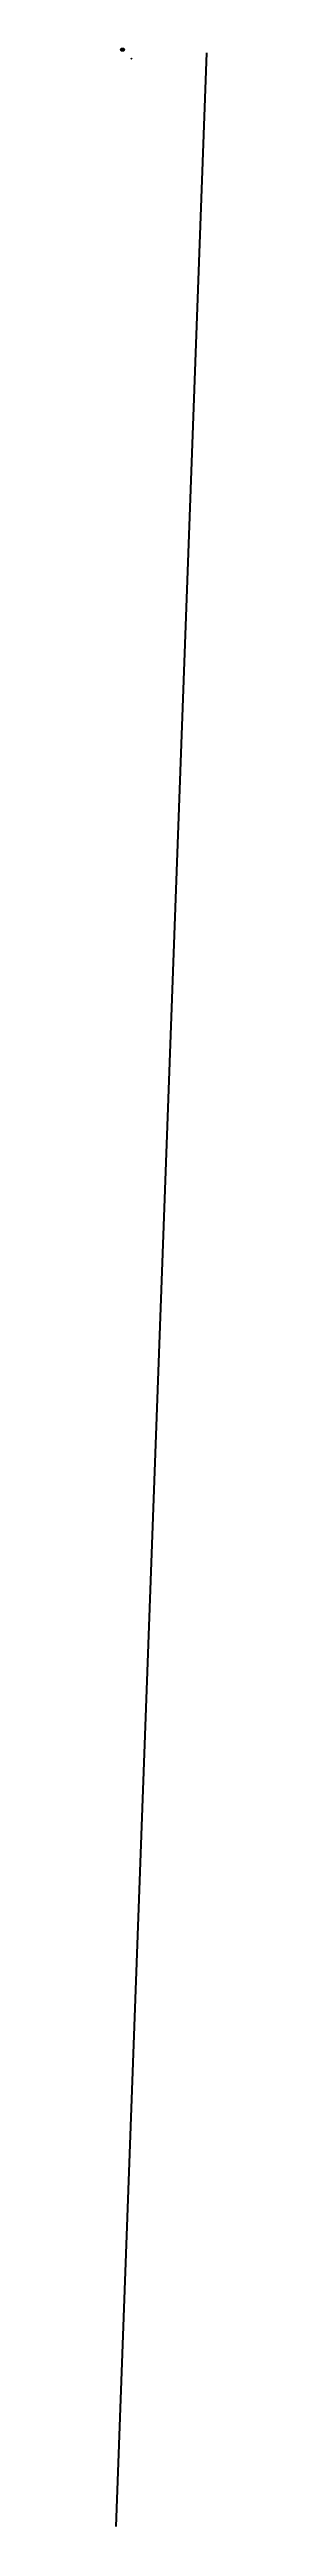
# Paper-space layout 'LAMINA DE TRABAJO' of a CAD drawing. Header units: millimetres. Extents: x 605342 to 653805, y -1191 to 1323863.
# The model-space entities are those that its viewports show. They can reach past a viewport. Long polylines and large blocks are cut down to what shows.
import ezdxf
from ezdxf.enums import TextEntityAlignment as Align

# ---------------------------------------------------------------- set-up
doc = ezdxf.new("R2010")
doc.units = ezdxf.units.MM
doc.header["$PDMODE"] = 35
doc.header["$PDSIZE"] = 1.5
doc.linetypes.add('HIDDEN', pattern=[0.375, 0.25, -0.125])
for name, color, linetype in [('1', 7, 'Continuous'), ('2', 7, 'Continuous'), ('CVL_CUADCON', 1, 'Continuous'), ('CVL_CUADCON_LIN', 8, 'Continuous'), ('CVL_CUADCON_TIT', 1, 'Continuous'), ('CVL_CUADCON_TX', 2, 'Continuous'), ('NORTE', 1, 'Continuous'), ('ROTULOS LOTES', 1, 'Continuous'), ('TEXTOS', 2, 'Continuous')]:
    doc.layers.add(name, color=color, linetype=linetype)
doc.styles.add('HECTOR LOPEZ', font='arial.ttf')
doc.styles.add('HUECA1', font='HUECA1.shx')
doc.styles.add('LOPEZ', font='TCCM____.TTF')
doc.styles.add('MONOTXT4', font='Monotxt4.shx')
doc.styles.add('ROMANS', font='ROMANS', dxfattribs={"height": 0.2})
doc.styles.add('ROTULOS', font='arial.ttf', dxfattribs={"height": 3})
doc.styles.get("Standard").update_dxf_attribs({"font": 'TCCM____.TTF'})
doc.styles.add('Style-ENGINEERING', font='ENGINEERING.shx')
doc.dimstyles.new('ISO-25', dxfattribs={"dimtxt": 2.5, "dimasz": 2.5, "dimexe": 1.25, "dimexo": 0.625, "dimtad": 1, "dimtxsty": 'Standard', "dimcen": 2.5, "dimadec": 0, "dimazin": 0, "dimtfac": 1, "dimtmove": 0, "dimatfit": 3, "dimfxl": 1, "dimarcsym": 0})

# ---------------------------------------------------------------- blocks, each defined once
blk = doc.blocks.new('*D308')
at = {"color": 0, "lineweight": -2, "transparency": 16777216}
for p, q in [((605347, -1188), (653803, 1322053)), ((653799, 1322056), (653805, 1322055)), ((605343, -1191), (605348, -1191))]:
    blk.add_line(p, q, dxfattribs=at)
at = {"color": 0, "transparency": 16777216}
for points in [[(653803, 1322053), (653804, 1322053), (653804, 1322055)], [(605347, -1188), (605347, -1188), (605347, -1191)]]:
    blk.add_solid(points, dxfattribs=at)
at = {"layer": 'Defpoints', "color": 0, "transparency": 16777216}
for p in [(653799, 1322056, 6), (653804, 1322055), (605342, -1191)]:
    blk.add_point(p, dxfattribs=at)
at = {"color": 0, "transparency": 16777216, "insert": (629573, 660432), "char_height": 2.5, "attachment_point": 5, "rotation": 87.902796}
blk.add_mtext('4.91m', dxfattribs=at)
blk = doc.blocks.new('*D311')
at = {"color": 0, "lineweight": -2, "transparency": 16777216}
for p, q in [((608449, 1323824), (608452, 1323825)), ((608455, 1323808), (608451, 1323822)), ((608454, 1323805), (608456, 1323806))]:
    blk.add_line(p, q, dxfattribs=at)
at = {"color": 0, "transparency": 16777216}
for points in [[(608451, 1323822), (608451, 1323822), (608450, 1323824)], [(608455, 1323808), (608454, 1323808), (608455, 1323805)]]:
    blk.add_solid(points, dxfattribs=at)
at = {"layer": 'Defpoints', "color": 0, "transparency": 16777216}
for p in [(608449, 1323824), (608450, 1323824), (608454, 1323805)]:
    blk.add_point(p, dxfattribs=at)
at = {"color": 0, "transparency": 16777216, "insert": (608455, 1323815), "char_height": 2.5, "attachment_point": 5, "rotation": 284.530215}
blk.add_mtext('Re: 10.12m', dxfattribs=at)
blk = doc.blocks.new('*D312')
at = {"color": 0, "lineweight": -2, "transparency": 16777216}
for p, q in [((608454, 1323804), (608454, 1323804)), ((608456, 1323806), (608471, 1323809)), ((608474, 1323810), (608474, 1323809))]:
    blk.add_line(p, q, dxfattribs=at)
at = {"color": 0, "transparency": 16777216}
for points in [[(608456, 1323806), (608456, 1323805), (608454, 1323805)], [(608471, 1323810), (608472, 1323809), (608474, 1323810)]]:
    blk.add_solid(points, dxfattribs=at)
at = {"layer": 'Defpoints', "color": 0, "transparency": 16777216}
for p in [(608454, 1323805), (608474, 1323810), (608474, 1323810)]:
    blk.add_point(p, dxfattribs=at)
at = {"color": 0, "transparency": 16777216, "insert": (608463, 1323809), "char_height": 2.5, "attachment_point": 5, "rotation": 13.973447}
blk.add_mtext('8.67m', dxfattribs=at)
blk = doc.blocks.new('*D313')
at = {"color": 0, "lineweight": -2, "transparency": 16777216}
for p, q in [((608467, 1323756), (608466, 1323756)), ((608469, 1323756), (608484, 1323760)), ((608486, 1323761), (608486, 1323762))]:
    blk.add_line(p, q, dxfattribs=at)
at = {"color": 0, "transparency": 16777216}
for points in [[(608469, 1323756), (608469, 1323755), (608467, 1323755)], [(608484, 1323760), (608484, 1323760), (608486, 1323761)]]:
    blk.add_solid(points, dxfattribs=at)
at = {"layer": 'Defpoints', "color": 0, "transparency": 16777216}
for p in [(608467, 1323755), (608486, 1323761), (608486, 1323761)]:
    blk.add_point(p, dxfattribs=at)
at = {"color": 0, "transparency": 16777216, "insert": (608476, 1323760), "char_height": 2.5, "attachment_point": 5, "rotation": 15.802424}
blk.add_mtext('8.67m', dxfattribs=at)
blk = doc.blocks.new('*D314')
at = {"color": 0, "lineweight": -2, "transparency": 16777216}
for p, q in [((608467, 1323755), (608470, 1323756)), ((608470, 1323753), (608478, 1323724)), ((608477, 1323721), (608479, 1323722))]:
    blk.add_line(p, q, dxfattribs=at)
at = {"color": 0, "transparency": 16777216}
for points in [[(608470, 1323753), (608469, 1323753), (608469, 1323756)], [(608478, 1323724), (608477, 1323724), (608478, 1323721)]]:
    blk.add_solid(points, dxfattribs=at)
at = {"layer": 'Defpoints', "color": 0, "transparency": 16777216}
for p in [(608467, 1323755), (608476, 1323721), (608478, 1323721)]:
    blk.add_point(p, dxfattribs=at)
at = {"color": 0, "transparency": 16777216, "insert": (608475, 1323739), "char_height": 2.5, "attachment_point": 5, "rotation": 285.272305}
blk.add_mtext('Ref: 33.88m', dxfattribs=at)
blk = doc.blocks.new('*D315')
at = {"color": 0, "lineweight": -2, "transparency": 16777216}
for p, q in [((608551, 1323827), (608551, 1323827)), ((608552, 1323825), (608553, 1323823)), ((608554, 1323820), (608555, 1323821)), ((608554, 1323820), (608556, 1323808))]:
    blk.add_line(p, q, dxfattribs=at)
at = {"color": 0, "transparency": 16777216}
for points in [[(608553, 1323825), (608552, 1323825), (608552, 1323828)], [(608553, 1323823), (608553, 1323823), (608554, 1323820)]]:
    blk.add_solid(points, dxfattribs=at)
at = {"layer": 'Defpoints', "color": 0, "transparency": 16777216}
for p in [(608552, 1323828), (608554, 1323820), (608554, 1323820)]:
    blk.add_point(p, dxfattribs=at)
at = {"color": 0, "transparency": 16777216, "insert": (608557, 1323814), "char_height": 2.5, "attachment_point": 5, "rotation": 283.564875}
blk.add_mtext('33.88m', dxfattribs=at)

msp = doc.modelspace()

# ---------------------------------------------------------------- hatches: boundary and pattern name
msp.add_hatch(color=1).paths.add_polyline_path([(622600.028, 1323213.707), (622605.623, 1323215.547), (622611.665, 1323193.303), (622606.027, 1323191.669)])
at = {"true_color": 0x000000}
h = msp.add_hatch(color=18, dxfattribs=at)
h.dxf.hatch_style = 1
h.paths.add_polyline_path([(622684.827, 1323127.103), (622656.693, 1323118.591), (622663.418, 1323094.243), (622691.363, 1323102.152)])
at = {"true_color": 0xc7c8ca}
h = msp.add_hatch(color=9, dxfattribs=at)
h.dxf.hatch_style = 1
h.paths.add_polyline_path([(622797.246, 1323037.281), (622767.091, 1323030.668), (622773.319, 1323000.325), (622803.74, 1323008.955), (622804.869, 1323011.845)])
h.paths.add_polyline_path([(622929.614, 1323092.7), (622922.649, 1323092.804), (622922.246, 1323045.886), (622925.033, 1323043.911), (622941.585, 1323049.254)])
h = msp.add_hatch(color=9, dxfattribs=at)
h.dxf.hatch_style = 1
h.paths.add_polyline_path([(622831.621, 1323058.384), (622815.162, 1323053.45), (622806.378, 1323050.768), (622816.789, 1323013.648), (622841.821, 1323021.615)])
h = msp.add_hatch(color=9, dxfattribs=at)
h.dxf.hatch_style = 1
h.paths.add_polyline_path([(622907.697, 1323020.846), (622903.823, 1323023.714), (622829.218, 1323000.586), (622827.154, 1322997.336), (622837.538, 1322961.437), (622841.561, 1322958.725), (622906.413, 1322962.971), (622909.935, 1322966.964)])
h = msp.add_hatch(color=9, dxfattribs=at)
h.dxf.hatch_style = 1
h.paths.add_polyline_path([(623010.776, 1322996.458), (622986.569, 1322994.97), (622924.67, 1322990.431), (622924.375, 1322957.253), (622992.054, 1322962.373), (623019.249, 1322964.333)])

# ---------------------------------------------------------------- linework, layer by layer
at = {"color": 1, "linetype": 'Continuous'}
for p, q in [((622676.758, 1322941.706), (622671.003, 1322940.048)), ((622671.003, 1322940.048), (622671.731, 1322936.724)), ((622677.549, 1322938.4), (622671.731, 1322936.724)), ((622671.731, 1322936.724), (622672.459, 1322933.399)), ((622679.845, 1322937.398), (622686.322, 1322939.263))]:
    msp.add_line(p, q, dxfattribs=at)
at = {"color": 1, "flags": 128}
msp.add_lwpolyline([(622600.028, 1323213.707), (622605.623, 1323215.547), (622611.665, 1323193.303), (622606.027, 1323191.669)], close=True, dxfattribs=at)
for points in [[(622600.028, 1323213.707), (622606.027, 1323191.669)], [(622605.623, 1323215.547), (622611.665, 1323193.303)]]:
    msp.add_lwpolyline(points, dxfattribs=at)
at = {"color": 1, "linetype": 'Continuous', "flags": 128}
for points in [[(622672.036, 1322961.449), (622678.34, 1322935.093)], [(622686.741, 1322937.513), (622672.459, 1322933.399)], [(622676.588, 1322951.013), (622680.264, 1322935.647)], [(622677.403, 1322947.61), (622683.879, 1322949.475)], [(622678.217, 1322944.206), (622684.694, 1322946.071)], [(622679.031, 1322940.802), (622685.508, 1322942.667)], [(622683.065, 1322952.879), (622686.881, 1322936.926)]]:
    msp.add_lwpolyline(points, dxfattribs=at)
at = {"color": 1}
for points in [[(622673.96, 1322962.003), (622677.198, 1322962.936), (622679.827, 1322951.946), (622676.588, 1322951.013)], [(622677.198, 1322962.936), (622680.436, 1322963.869), (622683.065, 1322952.879), (622679.827, 1322951.946)]]:
    msp.add_lwpolyline(points, close=True, dxfattribs=at)
at = {"layer": '2', "color": 1, "linetype": 'Continuous'}
for p, q in [((622554.831, 1323165.415), (622583.204, 1323173)), ((622556.182, 1323157.263), (622585.521, 1323163.866)), ((622562.727, 1323175.503), (622581.079, 1323181.782)), ((622583.041, 1323107.795), (622566.51, 1323103.11)), ((622568.115, 1323019.626), (622581.543, 1322987.747)), ((622568.589, 1323031.563), (622581.612, 1323035.505)), ((622570.607, 1323144.698), (622589.199, 1323148.834)), ((622571.218, 1323082.863), (622587.804, 1323088.208)), ((622574.512, 1322983.874), (622581.543, 1322987.747)), ((622574.512, 1322983.874), (622584.73, 1322950.184)), ((622574.71, 1322947.343), (622584.73, 1322950.184)), ((622575.174, 1323064.196), (622587.939, 1323067.326)), ((622575.174, 1323064.196), (622581.612, 1323035.505)), ((622582.168, 1322937.192), (622576.063, 1322935.345)), ((622586.173, 1323024.963), (622576.458, 1323022.222)), ((622576.458, 1323022.222), (622589.234, 1322991.82)), ((622576.524, 1322900.439), (622581.102, 1322901.684)), ((622581.079, 1323181.782), (622582.5, 1323175.571)), ((622582.168, 1322937.192), (622581.102, 1322901.684)), ((622581.102, 1322901.684), (622585.578, 1322902.98)), ((622581.543, 1322987.747), (622587.603, 1322990.763)), ((622581.612, 1323035.505), (622594.227, 1323039.145)), ((622587.151, 1322938.383), (622582.168, 1322937.192)), ((622583.21, 1323172.979), (622582.515, 1323175.571)), ((622587.804, 1323088.208), (622583.041, 1323107.795)), ((622585.495, 1323163.974), (622583.21, 1323172.979)), ((622584.73, 1322950.184), (622597.904, 1322953.871)), ((622589.217, 1323148.762), (622585.495, 1323163.974)), ((622585.578, 1322902.98), (622587.151, 1322938.383)), ((622585.997, 1323209.215), (622590.776, 1323189.68)), ((622593.69, 1323007.241), (622586.173, 1323024.963)), ((622599.973, 1322907.118), (622587.001, 1322903.226)), ((622610.297, 1322945.318), (622587.151, 1322938.383)), ((622587.603, 1322990.763), (622589.234, 1322991.82)), ((622587.603, 1322990.763), (622597.904, 1322953.871)), ((622587.804, 1323088.208), (622604.994, 1323092.686)), ((622587.939, 1323067.326), (622593.281, 1323069.126)), ((622587.939, 1323067.326), (622594.227, 1323039.145)), ((622589.234, 1322991.82), (622598.199, 1322996.547)), ((622590.776, 1323189.68), (622592.709, 1323181.368)), ((622590.782, 1323189.656), (622598.998, 1323191.917)), ((622592.709, 1323181.368), (622594.388, 1323175.611)), ((622593.281, 1323069.126), (622600.28, 1323040.788)), ((622598.998, 1323191.917), (622593.502, 1323211.598)), ((622593.69, 1323007.241), (622624.455, 1323014.642)), ((622598.199, 1322996.547), (622593.69, 1323007.241)), ((622593.7, 1323175.609), (622594.253, 1323175.061)), ((622594.227, 1323039.145), (622600.28, 1323040.788)), ((622594.253, 1323175.061), (622596.849, 1323175.619)), ((622594.253, 1323175.061), (622595.705, 1323169.717)), ((622595.705, 1323169.717), (622597.459, 1323163.406)), ((622597.459, 1323163.406), (622619.575, 1323169.697)), ((622597.459, 1323163.406), (622599.263, 1323157.043)), ((622597.904, 1322953.871), (622609.194, 1322956.705)), ((622598.199, 1322996.547), (622599.605, 1322993.745)), ((622598.998, 1323191.917), (622605.553, 1323193.718)), ((622617.92, 1323161.878), (622599.263, 1323157.043)), ((622599.605, 1322993.745), (622608.861, 1322996.082)), ((622599.605, 1322993.745), (622609.194, 1322956.705)), ((622602.402, 1322896.638), (622599.973, 1322907.118)), ((622605.553, 1323193.718), (622600.028, 1323213.707)), ((622608.725, 1323079.05), (622604.994, 1323092.686)), ((622605.244, 1322887.528), (622651.986, 1322900.227)), ((622611.461, 1323195.397), (622605.282, 1323215.435)), ((622605.553, 1323193.718), (622611.461, 1323195.397)), ((622608.861, 1322996.082), (622627.777, 1323000.449)), ((622626.729, 1322950.41), (622610.297, 1322945.318)), ((622610.297, 1322945.318), (622619.914, 1322913.105)), ((622610.616, 1323110.886), (622625.105, 1323114.828)), ((622610.616, 1323110.886), (622612.068, 1323105.593)), ((622611.461, 1323195.397), (622612.841, 1323195.829)), ((622612.068, 1323105.593), (622626.254, 1323109.689)), ((622612.068, 1323105.593), (622613.57, 1323099.893)), ((622612.841, 1323195.829), (622615.286, 1323187.762)), ((622613.57, 1323099.893), (622627.706, 1323104.345)), ((622613.57, 1323099.893), (622615.022, 1323094.346)), ((622615.022, 1323094.346), (622629.105, 1323098.391)), ((622615.022, 1323094.346), (622616.524, 1323088.798)), ((622615.286, 1323187.762), (622617.155, 1323181.482)), ((622616.524, 1323088.798), (622630.71, 1323092.995)), ((622616.524, 1323088.798), (622617.823, 1323083.099)), ((622617.823, 1323083.099), (622631.909, 1323087.754)), ((622617.823, 1323083.099), (622619.378, 1323077.856)), ((622621.937, 1323163.179), (622617.92, 1323161.878)), ((622617.92, 1323161.878), (622627.81, 1323131.638)), ((622625.176, 1323200.683), (622619.142, 1323219.607)), ((622619.575, 1323169.697), (622621.937, 1323163.179)), ((622621.937, 1323163.179), (622641.103, 1323168.012)), ((622637.48, 1323123.558), (622623.906, 1323119.967)), ((622623.906, 1323119.967), (622625.105, 1323114.828)), ((622627.777, 1323000.449), (622624.455, 1323014.642)), ((622625.105, 1323114.828), (622626.254, 1323109.689)), ((622625.211, 1323200.556), (622631.258, 1323202.603)), ((622626.254, 1323109.689), (622627.706, 1323104.345)), ((622638.171, 1322953.192), (622626.729, 1322950.41)), ((622626.729, 1322950.41), (622635.233, 1322918.965)), ((622627.706, 1323104.345), (622629.105, 1323098.391)), ((622631.558, 1322986.71), (622627.777, 1323000.449)), ((622627.81, 1323131.638), (622656.027, 1323139.474)), ((622629.105, 1323098.391), (622630.71, 1323092.995)), ((622630.71, 1323092.995), (622631.909, 1323087.754)), ((622631.258, 1323202.603), (622647.913, 1323207.48)), ((622631.909, 1323087.754), (622632.808, 1323083.836)), ((622639.016, 1323087.006), (622632.808, 1323083.836)), ((622634.344, 1323017.269), (622633.142, 1323021.66)), ((622635.448, 1323013.033), (622634.344, 1323017.269)), ((622637.444, 1323004.054), (622635.448, 1323013.033)), ((622662.952, 1323009.949), (622637.444, 1323004.054)), ((622640.129, 1322993.641), (622637.444, 1323004.054)), ((622654.767, 1323128.705), (622637.48, 1323123.558)), ((622637.48, 1323123.558), (622646.39, 1323089.408)), ((622646.39, 1323089.408), (622639.016, 1323087.006)), ((622639.016, 1323087.006), (622645.899, 1323053.934)), ((622665.624, 1322998.672), (622640.129, 1322993.641)), ((622641.103, 1323168.012), (622663.075, 1323175.845)), ((622645.899, 1323053.934), (622664.56, 1323059.685)), ((622646.39, 1323089.408), (622662.172, 1323093.695)), ((622651.986, 1322900.227), (622646.785, 1322923.067)), ((622648.262, 1323042.768), (622658.47, 1323045.451)), ((622649.847, 1323157.04), (622672.368, 1323162.974)), ((622649.847, 1323157.04), (622653.264, 1323147.468)), ((622655.011, 1322887.356), (622651.986, 1322900.227)), ((622654.944, 1322968.852), (622653.259, 1322968.371)), ((622653.264, 1323147.468), (622675.48, 1323153.352)), ((622653.264, 1323147.468), (622656.027, 1323139.474)), ((622663.766, 1323131.302), (622654.767, 1323128.705)), ((622654.767, 1323128.705), (622656.816, 1323119.902)), ((622666.704, 1322992.911), (622654.858, 1322989.542)), ((622654.858, 1322989.542), (622659.64, 1322970.099)), ((622659.64, 1322970.099), (622654.944, 1322968.852)), ((622656.027, 1323139.474), (622678.345, 1323145.409)), ((622656.816, 1323119.902), (622666.069, 1323122.65)), ((622659.107, 1322916.072), (622656.977, 1322926.222)), ((622658.47, 1323045.451), (622668.534, 1323048.645)), ((622658.47, 1323045.451), (622664.214, 1323029.042)), ((622661.22, 1322908.109), (622659.107, 1322916.072)), ((622670.149, 1322972.523), (622659.64, 1322970.099)), ((622659.674, 1323211.481), (622664.539, 1323193.925)), ((622692.956, 1322915.683), (622661.22, 1322908.109)), ((622667.373, 1322881.984), (622661.22, 1322908.109)), ((622668.118, 1323178.271), (622661.409, 1323175.839)), ((622681.168, 1323014.334), (622662.952, 1323009.949)), ((622662.952, 1323009.949), (622665.624, 1322998.672)), ((622663.49, 1323093.492), (622664.064, 1323076.053)), ((622666.069, 1323122.65), (622663.766, 1323131.302)), ((622664.064, 1323076.053), (622694.977, 1323085.146)), ((622664.064, 1323076.053), (622664.56, 1323059.685)), ((622665.624, 1322998.672), (622666.195, 1322996.172)), ((622666.069, 1323122.65), (622683.761, 1323127.236)), ((622666.195, 1322996.172), (622666.704, 1322992.911)), ((622666.394, 1322959.824), (622680.436, 1322963.869)), ((622666.654, 1322959.899), (622672.459, 1322933.399)), ((622666.704, 1322992.911), (622678.086, 1322995.931)), ((622666.704, 1322992.911), (622670.149, 1322972.523)), ((622668.534, 1323048.645), (622684.971, 1323053.109)), ((622668.534, 1323048.645), (622674.217, 1323031.576)), ((622672.368, 1323162.974), (622669.22, 1323175.866)), ((622683.109, 1322975.619), (622670.149, 1322972.523)), ((622670.539, 1323208.135), (622673.939, 1323196.648)), ((622675.48, 1323153.352), (622672.317, 1323162.974)), ((622672.394, 1322933.648), (622686.881, 1322936.926)), ((622708.031, 1323207.454), (622673.939, 1323196.648)), ((622673.939, 1323196.648), (622677.192, 1323185.469)), ((622674.217, 1323031.576), (622675.931, 1323027.38)), ((622675.989, 1323153.553), (622675.48, 1323153.352)), ((622675.931, 1323027.38), (622677.388, 1323022.985)), ((622678.345, 1323145.409), (622675.989, 1323153.553)), ((622677.192, 1323185.469), (622679.566, 1323175.901)), ((622677.388, 1323022.985), (622681.168, 1323014.334)), ((622678.086, 1322995.931), (622688.084, 1322998.109)), ((622678.086, 1322995.931), (622683.109, 1322975.619)), ((622683.376, 1323164.212), (622679.867, 1323175.902)), ((622680.436, 1322963.869), (622718.875, 1322974.284)), ((622680.436, 1322963.869), (622686.881, 1322936.926)), ((622696.374, 1323018.106), (622681.168, 1323014.334)), ((622683.761, 1323127.236), (622681.659, 1323135.43)), ((622698.503, 1323183.659), (622682.359, 1323175.91)), ((622695.823, 1322979.228), (622683.109, 1322975.619)), ((622694.97, 1323166.849), (622683.376, 1323164.212)), ((622685.03, 1323158.413), (622683.376, 1323164.212)), ((622684.971, 1323053.109), (622700.13, 1323057.034)), ((622684.971, 1323053.109), (622688.554, 1323041.563)), ((622691.793, 1323160.006), (622685.03, 1323158.413)), ((622687.834, 1323147.985), (622685.03, 1323158.413)), ((622686.881, 1322936.926), (622687.896, 1322933.555)), ((622687.834, 1323147.985), (622694.397, 1323150.139)), ((622687.896, 1322933.555), (622690.985, 1322922.933)), ((622688.033, 1322998.11), (622695.823, 1322979.228)), ((622702.852, 1323045.757), (622688.554, 1323041.563)), ((622688.554, 1323041.563), (622691.182, 1323034.049)), ((622694.977, 1323085.146), (622690.823, 1323101.555)), ((622690.985, 1322922.933), (622691.078, 1322922.372)), ((622691.078, 1322922.372), (622692.956, 1322915.683)), ((622705.106, 1323037.028), (622691.182, 1323034.049)), ((622691.182, 1323034.049), (622693.704, 1323026.18)), ((622691.658, 1323138.468), (622703.767, 1323142.627)), ((622697.91, 1323113.343), (622691.658, 1323138.468)), ((622695.965, 1323161.257), (622691.793, 1323160.006)), ((622691.793, 1323160.006), (622694.397, 1323150.139)), ((622692.956, 1322915.683), (622699.577, 1322890.262)), ((622707.121, 1323029.27), (622693.704, 1323026.18)), ((622693.704, 1323026.18), (622696.374, 1323018.106)), ((622694.397, 1323150.139), (622698.67, 1323151.49)), ((622702.093, 1323169.152), (622694.97, 1323166.849)), ((622694.97, 1323166.849), (622695.965, 1323161.257)), ((622695.965, 1323161.257), (622698.67, 1323151.49)), ((622696.374, 1323018.106), (622709.178, 1323020.951)), ((622702.415, 1323096.049), (622697.91, 1323113.343)), ((622706.189, 1323187.176), (622698.503, 1323183.659)), ((622698.503, 1323183.659), (622700.353, 1323175.971)), ((622698.67, 1323151.49), (622707.062, 1323153.635)), ((622700.13, 1323057.034), (622702.852, 1323045.757)), ((622700.499, 1323175.972), (622702.093, 1323169.152)), ((622702.093, 1323169.152), (622707.062, 1323153.635)), ((622708.161, 1323097.241), (622702.415, 1323096.049)), ((622702.852, 1323045.757), (622705.106, 1323037.028)), ((622703.767, 1323142.627), (622716.024, 1323145.871)), ((622705.106, 1323037.028), (622707.121, 1323029.27)), ((622714.039, 1323191.298), (622706.189, 1323187.176)), ((622706.189, 1323187.176), (622709.5, 1323176.003)), ((622707.062, 1323153.635), (622715.302, 1323156.034)), ((622707.121, 1323029.27), (622709.178, 1323020.951)), ((622708.031, 1323207.454), (622710.496, 1323200.452)), ((622712.738, 1323098.49), (622708.161, 1323097.241)), ((622708.161, 1323097.241), (622714.113, 1323073.337)), ((622709.178, 1323020.951), (622712.746, 1323008.491)), ((622710.496, 1323200.452), (622711.028, 1323198.97)), ((622711.028, 1323198.97), (622745.096, 1323208.506)), ((622711.028, 1323198.97), (622713.305, 1323192.835)), ((622719.92, 1323025.558), (622711.421, 1323060.802)), ((622717.774, 1323099.837), (622712.738, 1323098.49)), ((622712.738, 1323098.49), (622719.149, 1323074.786)), ((622712.746, 1323008.491), (622713.068, 1323006.3)), ((622713.305, 1323192.835), (622747.156, 1323201.563)), ((622713.305, 1323192.835), (622714.039, 1323191.298)), ((622719.149, 1323074.786), (622714.113, 1323073.337)), ((622715.302, 1323156.034), (622734.53, 1323161.734)), ((622716.024, 1323145.871), (622728.945, 1323149.772)), ((622717.158, 1322896.335), (622735.657, 1322902.596)), ((622723.216, 1323101.234), (622717.774, 1323099.837)), ((622717.774, 1323099.837), (622724.489, 1323076.234)), ((622724.489, 1323076.234), (622719.149, 1323074.786)), ((622721.089, 1323064.363), (622730.042, 1323067.013)), ((622740.102, 1323105.675), (622723.216, 1323101.234)), ((622723.216, 1323101.234), (622729.117, 1323077.381)), ((622729.117, 1323077.381), (622724.489, 1323076.234)), ((622727.652, 1323185.313), (622734.798, 1323187.062)), ((622727.652, 1323185.313), (622730.688, 1323176.075)), ((622728.402, 1322936.312), (622735.657, 1322902.596)), ((622746.513, 1323082.328), (622729.117, 1323077.381)), ((622734.53, 1323161.734), (622729.915, 1323176.072)), ((622737.406, 1323027.507), (622729.934, 1323026.831)), ((622730.042, 1323067.013), (622749.271, 1323072.866)), ((622730.042, 1323067.013), (622739.593, 1323028.106)), ((622734.53, 1323161.734), (622742.108, 1323163.629)), ((622734.798, 1323187.062), (622750.423, 1323191.195)), ((622734.798, 1323187.062), (622738.008, 1323176.099)), ((622736.208, 1323123.27), (622739.513, 1323124.017)), ((622764.622, 1322956.101), (622736.967, 1322948.923)), ((622736.967, 1322948.923), (622739.063, 1322939.204)), ((622739.593, 1323028.106), (622737.406, 1323027.507)), ((622737.406, 1323027.507), (622745.193, 1322992.164)), ((622738.552, 1323176.101), (622742.108, 1323163.629)), ((622772.766, 1322947.521), (622739.063, 1322939.204)), ((622739.063, 1322939.204), (622741.658, 1322927.095)), ((622739.513, 1323124.017), (622768.57, 1323135.461)), ((622745.184, 1323028.486), (622739.593, 1323028.106)), ((622744.323, 1323106.671), (622740.102, 1323105.675)), ((622740.102, 1323105.675), (622746.513, 1323082.328)), ((622777.916, 1322939.464), (622741.658, 1322927.095)), ((622741.658, 1322927.095), (622743.005, 1322920.836)), ((622742.871, 1323112.114), (622744.323, 1323106.671)), ((622773.506, 1322928.305), (622743.005, 1322920.836)), ((622743.005, 1322920.836), (622744.653, 1322913.407)), ((622744.323, 1323106.671), (622750.832, 1323108.114)), ((622744.653, 1322913.407), (622747.447, 1322900.382)), ((622745.096, 1323208.506), (622747.156, 1323201.563)), ((622753.722, 1323029.207), (622745.184, 1323028.486)), ((622753.077, 1322994.26), (622745.193, 1322992.164)), ((622756.89, 1323085.377), (622746.513, 1323082.328)), ((622747.156, 1323201.563), (622750.423, 1323191.195)), ((622767.945, 1322908.41), (622747.447, 1322900.382)), ((622747.447, 1322900.382), (622749.347, 1322892.545)), ((622757.011, 1322984.399), (622748.368, 1322982.207)), ((622748.368, 1322982.207), (622752.821, 1322964.598)), ((622749.271, 1323072.866), (622766.768, 1323077.761)), ((622749.271, 1323072.866), (622756.091, 1323050.075)), ((622770.3, 1322899.96), (622749.347, 1322892.545)), ((622750.423, 1323191.195), (622754.781, 1323176.157)), ((622750.832, 1323108.114), (622775.04, 1323113.942)), ((622750.832, 1323108.114), (622756.89, 1323085.377)), ((622761.166, 1322996.965), (622753.077, 1322994.26)), ((622760.026, 1323030.193), (622753.722, 1323029.207)), ((622756.091, 1323050.075), (622774.047, 1323055.222)), ((622756.091, 1323050.075), (622760.026, 1323030.193)), ((622760.671, 1322985.448), (622757.011, 1322984.399)), ((622761.767, 1322966.535), (622757.011, 1322984.399)), ((622757.367, 1323204.221), (622761.866, 1323188.855)), ((622759.976, 1323030.194), (622767.091, 1323030.668)), ((622768.704, 1322987.643), (622760.671, 1322985.448)), ((622760.671, 1322985.448), (622768.485, 1322956.793)), ((622773.322, 1323000.311), (622761.166, 1322996.965)), ((622761.767, 1322966.535), (622764.622, 1322956.101)), ((622761.866, 1323188.855), (622778.713, 1323193.119)), ((622761.866, 1323188.855), (622765.857, 1323176.194)), ((622768.485, 1322956.793), (622764.622, 1322956.101)), ((622770.634, 1323066.11), (622766.768, 1323077.761)), ((622767.091, 1323030.668), (622797.246, 1323037.281)), ((622767.091, 1323030.668), (622773.322, 1323000.311)), ((622767.945, 1322908.41), (622769.499, 1322903.065)), ((622768.57, 1323135.461), (622772.529, 1323121.523)), ((622783.142, 1322991.534), (622768.704, 1322987.643)), ((622778.256, 1322908.764), (622769.499, 1322903.065)), ((622769.499, 1322903.065), (622770.3, 1322899.96)), ((622770.3, 1322899.96), (622773.31, 1322890.187)), ((622770.634, 1323066.11), (622786.965, 1323071.468)), ((622774.047, 1323055.222), (622770.634, 1323066.11)), ((622772.004, 1323161.83), (622793.906, 1323168.699)), ((622772.004, 1323161.83), (622778.554, 1323140.884)), ((622772.529, 1323121.523), (622775.04, 1323113.942)), ((622779.122, 1322949.471), (622772.766, 1322947.521)), ((622772.766, 1322947.521), (622777.614, 1322940.177)), ((622783.216, 1322930.797), (622773.506, 1322928.305)), ((622773.506, 1322928.305), (622778.256, 1322908.764)), ((622774.047, 1323055.222), (622790.73, 1323059.715)), ((622777.614, 1322940.177), (622823.262, 1322950.975)), ((622777.614, 1322940.177), (622777.916, 1322939.464)), ((622777.916, 1322939.464), (622780.19, 1322936.454)), ((622778.256, 1322908.764), (622791.645, 1322917.184)), ((622778.553, 1323140.934), (622782.029, 1323128.29)), ((622780.19, 1322936.454), (622824.762, 1322945.83)), ((622780.19, 1322936.454), (622783.216, 1322930.797)), ((622802.045, 1323137.93), (622782.029, 1323128.29)), ((622808.715, 1322998.469), (622783.142, 1322991.534)), ((622783.142, 1322991.534), (622793.661, 1322953.107)), ((622783.216, 1322930.797), (622787.356, 1322924.423)), ((622784.561, 1323175.452), (622784.283, 1323176.257)), ((622784.561, 1323175.452), (622788.038, 1323176.27)), ((622786.965, 1323071.468), (622790.73, 1323059.715)), ((622787.356, 1322924.423), (622828.93, 1322932.445)), ((622787.356, 1322924.423), (622791.645, 1322917.184)), ((622797.213, 1323179.224), (622787.712, 1323176.269)), ((622790.73, 1323059.715), (622797.246, 1323037.281)), ((622791.645, 1322917.184), (622793.565, 1322914.531)), ((622793.565, 1322914.531), (622831.837, 1322922.113)), ((622793.565, 1322914.531), (622797.706, 1322908.258)), ((622793.661, 1322953.107), (622820.603, 1322959.629)), ((622793.906, 1323168.699), (622815.063, 1323174.841)), ((622794.316, 1323207.205), (622802.785, 1323181.053)), ((622802.785, 1323181.053), (622797.213, 1323179.224)), ((622797.706, 1322908.258), (622811.121, 1322910.274)), ((622797.706, 1322908.258), (622804.585, 1322874.322)), ((622799.764, 1323147.039), (622802.045, 1323137.93)), ((622802.045, 1323137.93), (622806.332, 1323139.447)), ((622814.327, 1323184.194), (622802.785, 1323181.053)), ((622821.803, 1323093.939), (622805.54, 1323089.315)), ((622805.54, 1323089.315), (622815.162, 1323053.45)), ((622805.655, 1323210.401), (622814.327, 1323184.194)), ((622806.332, 1323139.447), (622809.066, 1323130.551)), ((622815.162, 1323053.45), (622806.378, 1323050.768)), ((622820.603, 1322959.629), (622808.715, 1322998.469)), ((622809.066, 1323130.551), (622849.907, 1323142.98)), ((622809.066, 1323130.551), (622810.904, 1323123.112)), ((622810.904, 1323123.112), (622828.098, 1323126.993)), ((622810.904, 1323123.112), (622815.867, 1323102.868)), ((622811.121, 1322910.274), (622815.136, 1322910.914)), ((622811.121, 1322910.274), (622812.858, 1322899.592)), ((622812.858, 1322899.592), (622817.687, 1322900.685)), ((622812.858, 1322899.592), (622814.802, 1322889.823)), ((622815.063, 1323174.841), (622820.619, 1323176.38)), ((622815.063, 1323174.841), (622821.062, 1323153.806)), ((622815.136, 1322910.914), (622834.294, 1322913.816)), ((622831.621, 1323058.384), (622815.162, 1323053.45)), ((622815.867, 1323102.868), (622833.742, 1323108.137)), ((622823.262, 1322950.975), (622820.603, 1322959.629)), ((622820.619, 1323176.38), (622826.704, 1323177.971)), ((622821.062, 1323153.806), (622834.587, 1323158.117)), ((622838.971, 1323098.99), (622821.803, 1323093.939)), ((622821.803, 1323093.939), (622831.621, 1323058.384)), ((622828.93, 1322932.445), (622823.16, 1322950.975)), ((622826.704, 1323177.971), (622830.267, 1323179.023)), ((622826.704, 1323177.971), (622828.135, 1323176.406)), ((622828.098, 1323126.993), (622852.518, 1323132.708)), ((622828.098, 1323126.993), (622833.742, 1323108.137)), ((622832.217, 1323166.613), (622828.135, 1323176.406)), ((622831.837, 1322922.113), (622828.93, 1322932.445)), ((622830.418, 1323179.07), (622831.07, 1323176.476)), ((622848.847, 1323063.13), (622831.621, 1323058.384)), ((622831.621, 1323058.384), (622841.821, 1323021.615)), ((622834.294, 1322913.816), (622831.837, 1322922.113)), ((622836.804, 1322906.128), (622834.294, 1322913.816)), ((622834.587, 1323158.117), (622844.132, 1323160.866)), ((622839.659, 1322895.847), (622836.804, 1322906.128)), ((622841.656, 1323169.564), (622840.235, 1323176.447)), ((622844.132, 1323160.866), (622841.656, 1323169.564)), ((622841.927, 1322926.274), (622846.392, 1322911.674)), ((622849.907, 1323142.98), (622844.132, 1323160.866)), ((622876.748, 1322917.649), (622846.392, 1322911.674)), ((622846.392, 1322911.674), (622850.1, 1322898.6)), ((622848.493, 1323183.912), (622850.955, 1323176.484)), ((622869.758, 1323068.974), (622848.847, 1323063.13)), ((622852.518, 1323132.708), (622849.907, 1323142.98)), ((622877.258, 1322902.911), (622850.1, 1322898.6)), ((622850.994, 1323176.484), (622852.994, 1323169.299)), ((622852.638, 1323228.055), (622860.692, 1323199.245)), ((622852.994, 1323169.299), (622858.757, 1323149.632)), ((622879.253, 1323176.58), (622853.094, 1323168.957)), ((622883.835, 1323157.855), (622858.757, 1323149.632)), ((622858.757, 1323149.632), (622861.107, 1323142.051)), ((622870.046, 1323202.223), (622860.692, 1323199.245)), ((622869.758, 1323068.974), (622860.693, 1323102.612)), ((622885.654, 1323148.939), (622861.107, 1323142.051)), ((622864.953, 1323231.457), (622870.046, 1323202.223)), ((622891.508, 1323208.739), (622870.046, 1323202.223)), ((622910.458, 1322949.521), (622872.909, 1322949.191)), ((622874.917, 1322932.343), (622876.748, 1322917.649)), ((622875.511, 1323193.148), (622880.126, 1323176.583)), ((622876.748, 1322917.649), (622878.479, 1322903.464)), ((622877.164, 1323085.974), (622880.398, 1323072.764)), ((622878.479, 1322903.464), (622877.258, 1322902.911)), ((622877.258, 1322902.911), (622880.152, 1322887.094)), ((622878.479, 1322903.464), (622884.527, 1322904.299)), ((622879.297, 1323176.58), (622883.453, 1323159.068)), ((622896.507, 1323077.436), (622880.398, 1323072.764)), ((622883.453, 1323159.068), (622883.835, 1323157.855)), ((622883.835, 1323157.855), (622885.654, 1323148.939)), ((622884.527, 1322904.299), (622891.998, 1322905.534)), ((622884.527, 1322904.299), (622887.319, 1322888.534)), ((622885.654, 1323148.939), (622887.97, 1323138.254)), ((622887.97, 1323138.254), (622910.789, 1323140.526)), ((622887.97, 1323138.254), (622891.767, 1323122.564)), ((622891.998, 1322905.534), (622898.706, 1322906.468)), ((622891.998, 1322905.534), (622893.417, 1322889.115)), ((622894.609, 1323092.302), (622895.255, 1323088.297)), ((622895.255, 1323088.297), (622911.961, 1323088.911)), ((622895.255, 1323088.297), (622896.507, 1323077.436)), ((622896.507, 1323077.436), (622912.176, 1323078.994)), ((622898.655, 1322906.468), (622905.465, 1322907.35)), ((622898.655, 1322906.468), (622900.177, 1322890.455)), ((622905.465, 1322907.35), (622913.597, 1322908.684)), ((622905.465, 1322907.35), (622906.732, 1322891.084)), ((622910.789, 1323140.526), (622910.817, 1323153.246)), ((622910.817, 1323153.246), (622911.189, 1323164.193)), ((622911.19, 1323164.142), (622911.004, 1323176.688)), ((622911.962, 1323088.86), (622911.287, 1323115.251)), ((622912.176, 1323078.994), (622911.961, 1323088.911)), ((622922.938, 1323168.415), (622922.618, 1323150.397)), ((622922.748, 1323104.661), (622922.649, 1323092.804)), ((622929.614, 1323092.7), (622922.649, 1323092.804)), ((622922.691, 1323176.728), (622922.938, 1323168.415)), ((622922.938, 1323168.415), (622963.111, 1323169.483)), ((622923.903, 1323023.383), (622924.112, 1323013.772)), ((622949.958, 1323014.685), (622924.112, 1323013.772)), ((622986.569, 1322994.97), (622924.67, 1322990.431)), ((622962.178, 1322920.061), (622924.954, 1322918.903)), ((622946.237, 1323092.396), (622929.614, 1323092.7)), ((622929.614, 1323092.7), (622941.585, 1323049.254)), ((622941.585, 1323049.254), (622957.537, 1323054.125)), ((622955.954, 1323091.893), (622946.237, 1323092.396)), ((622946.237, 1323092.396), (622957.537, 1323054.125)), ((622949.958, 1323014.685), (622950.372, 1323002.687)), ((622950.372, 1323002.687), (622964.06, 1323004.152)), ((622955.034, 1323214.232), (622957.183, 1323198.348)), ((622984.873, 1323096.434), (622955.954, 1323091.893)), ((622955.954, 1323091.893), (622966.724, 1323056.969)), ((622968.265, 1323046.878), (622956.607, 1323043.167)), ((622957.183, 1323198.348), (622958.674, 1323189.917)), ((622957.537, 1323054.125), (622966.724, 1323056.969)), ((622969.712, 1323191.548), (622958.667, 1323189.957)), ((622958.674, 1323189.917), (622958.908, 1323184.84)), ((622958.908, 1323184.84), (622961.979, 1323176.861)), ((622960.457, 1323215.897), (622969.712, 1323191.548)), ((622967.866, 1322950.608), (622960.97, 1322949.9)), ((622960.97, 1322949.9), (622962.399, 1322926.222)), ((622962.069, 1323176.861), (622962.956, 1323171.922)), ((622962.399, 1322926.222), (622962.178, 1322920.061)), ((622962.178, 1322920.061), (622962.799, 1322900.792)), ((622969.718, 1322928.517), (622962.399, 1322926.222)), ((622962.749, 1322900.791), (622971.916, 1322902.209)), ((622962.956, 1323171.922), (622967.351, 1323173.136)), ((622962.956, 1323171.922), (622963.111, 1323169.483)), ((622964.751, 1323016.784), (622963.03, 1323016.493)), ((622963.03, 1323016.493), (622964.06, 1323004.152)), ((622963.111, 1323169.483), (622965.109, 1323157.061)), ((622964.06, 1323004.152), (622967.97, 1323004.287)), ((622965.109, 1323157.061), (622967.787, 1323144.532)), ((622966.724, 1323056.969), (622989.193, 1323063.66)), ((622967.351, 1323173.136), (622975.357, 1323176.565)), ((622967.351, 1323173.136), (622973.225, 1323146.043)), ((622967.668, 1323144.499), (622973.225, 1323146.043)), ((622976.334, 1322951.452), (622967.866, 1322950.608)), ((622967.97, 1323004.287), (622976.842, 1323005.292)), ((622983.855, 1323052.047), (622968.265, 1323046.878)), ((622968.265, 1323046.878), (622976.29, 1323009.604)), ((622977.723, 1323135.456), (622968.834, 1323132.975)), ((622969.712, 1323191.548), (622975.4, 1323176.907)), ((622969.718, 1322928.517), (622971.916, 1322902.209)), ((622979.738, 1322921.101), (622970.361, 1322920.82)), ((622971.865, 1322902.208), (622981.902, 1322903.34)), ((622973.174, 1323146.042), (622991.561, 1323151.119)), ((622975.357, 1323176.565), (622976.009, 1323176.909)), ((622976.29, 1323009.604), (622985.068, 1323012.592)), ((622976.29, 1323009.604), (622976.842, 1323005.292)), ((622990.135, 1322952.462), (622976.334, 1322951.452)), ((622976.334, 1322951.452), (622980.124, 1322922.025)), ((622983.579, 1323137.261), (622977.723, 1323135.456)), ((622980.124, 1322922.025), (622979.738, 1322921.101)), ((622979.738, 1322921.101), (622981.903, 1322903.289)), ((622980.246, 1323110.58), (622987.333, 1323097.81)), ((622983.436, 1323178.752), (622980.279, 1323176.923)), ((622981.903, 1322903.289), (622994.824, 1322905.043)), ((623004.842, 1323184.634), (622983.436, 1323178.752)), ((622983.477, 1323178.763), (622983.782, 1323176.935)), ((623016.192, 1323147.172), (622983.579, 1323137.261)), ((622983.579, 1323137.261), (623001.294, 1323103.096)), ((622991.561, 1323151.119), (622984.428, 1323176.937)), ((622987.333, 1323097.81), (622984.873, 1323096.434)), ((622984.873, 1323096.434), (622989.143, 1323063.608)), ((622985.068, 1323012.592), (622996.976, 1323016.511)), ((622996.976, 1323016.511), (622988.583, 1323044.924))]:
    msp.add_line(p, q, dxfattribs=at)
at = {"layer": '2', "color": 1, "linetype": 'HIDDEN'}
for p, q in [((622587.001, 1322903.226), (622585.578, 1322902.98)), ((622615.286, 1323187.762), (622592.709, 1323181.368)), ((622617.155, 1323181.482), (622596.159, 1323175.617)), ((622619.914, 1322913.105), (622599.973, 1322907.118)), ((622619.914, 1322913.105), (622635.233, 1322918.965)), ((622631.258, 1323202.603), (622625.396, 1323221.244)), ((622653.299, 1323026.675), (622633.142, 1323021.66)), ((622675.931, 1323027.38), (622634.344, 1323017.269)), ((622635.233, 1322918.965), (622646.785, 1322923.067)), ((622677.388, 1323022.985), (622635.448, 1323013.033)), ((622648.262, 1323042.768), (622653.299, 1323026.675)), ((622653.299, 1323026.675), (622664.214, 1323029.042)), ((622687.896, 1322933.555), (622656.977, 1322926.222)), ((622690.985, 1322922.933), (622659.107, 1322916.072)), ((622664.214, 1323029.042), (622674.217, 1323031.576)), ((622729.934, 1323026.831), (622719.92, 1323025.558)), ((622721.089, 1323064.363), (622729.934, 1323026.831)), ((622745.234, 1323028.485), (622753.077, 1322994.26)), ((622752.821, 1322964.598), (622761.767, 1322966.535)), ((622753.722, 1323029.207), (622761.166, 1322996.965)), ((622774.051, 1323208.958), (622778.713, 1323193.119)), ((622778.713, 1323193.119), (622784.314, 1323176.257)), ((622787.097, 1323212.668), (622797.213, 1323179.224)), ((622838.971, 1323098.99), (622848.847, 1323063.13)), ((622878.479, 1322903.464), (622880.152, 1322887.094)), ((622885.654, 1323148.939), (622910.817, 1323153.246)), ((622961.398, 1323026.124), (622964.751, 1323016.784)), ((622964.751, 1323016.784), (622967.97, 1323004.287))]:
    msp.add_line(p, q, dxfattribs=at)
at = {"layer": '2', "color": 1, "linetype": 'Continuous'}
for points in [[(622576.136, 1323116.978), (622595.922, 1323122.509), (622589.217, 1323148.762)], [(622578.605, 1323191.069), (622579.215, 1323191.109), (622581.796, 1323182.074), (622581.079, 1323181.782)], [(622604.994, 1323092.686), (622599.622, 1323112.378), (622583.041, 1323107.795)], [(622624.455, 1323014.642), (622620.043, 1323033.465), (622617.764, 1323034.493), (622586.173, 1323024.963)], [(622587.001, 1322903.226), (622589.738, 1322893.304), (622602.402, 1322896.638)], [(622593.281, 1323069.126), (622592.397, 1323074.262), (622608.725, 1323079.05)], [(622595.705, 1323169.717), (622617.82, 1323175.551), (622619.575, 1323169.697)], [(622599.263, 1323157.043), (622607.069, 1323126.355), (622627.81, 1323131.638)], [(622608.861, 1322996.082), (622612.085, 1322982.753), (622631.558, 1322986.71)], [(622609.144, 1322956.705), (622635.794, 1322963.671), (622636.872, 1322965.799), (622631.558, 1322986.71)], [(622623.906, 1323119.967), (622609.365, 1323115.924), (622610.616, 1323110.886)], [(622612.841, 1323195.829), (622625.51, 1323199.458), (622625.176, 1323200.683)], [(622632.808, 1323083.836), (622632.907, 1323082.971), (622619.378, 1323077.856)], [(622619.378, 1323077.856), (622626.478, 1323048.646), (622645.899, 1323053.934)], [(622633.142, 1323021.66), (622629.273, 1323037.683), (622648.262, 1323042.768)], [(622646.785, 1322923.067), (622639.892, 1322952.116), (622638.171, 1322953.192)], [(622653.259, 1322968.371), (622647.34, 1322966.941), (622640.129, 1322993.641)], [(622641.103, 1323168.012), (622644.56, 1323155.746), (622649.847, 1323157.04)], [(622666.195, 1322996.172), (622647.321, 1322991.95), (622653.259, 1322968.371)], [(622656.977, 1322926.222), (622650.166, 1322955.763), (622666.394, 1322959.824)], [(622654.858, 1322989.542), (622650.527, 1322988.9), (622654.944, 1322968.852)], [(622681.659, 1323135.43), (622680.291, 1323136.199), (622663.766, 1323131.302)], [(622664.539, 1323193.925), (622668.783, 1323178.512), (622668.118, 1323178.271)], [(622664.56, 1323059.685), (622698.674, 1323069.016), (622694.977, 1323085.146)], [(622710.496, 1323200.452), (622685.265, 1323187.861), (622677.192, 1323185.469)], [(622681.168, 1323014.334), (622685.228, 1323004.102), (622712.746, 1323008.491)], [(622688.084, 1322998.109), (622687.497, 1322999.644), (622713.068, 1323006.3)], [(622691.078, 1322922.372), (622703.015, 1322928.382), (622710.689, 1322931.563), (622728.402, 1322936.312)], [(622713.068, 1323006.3), (622717.802, 1322987.06), (622716.024, 1322983.835), (622695.823, 1322979.228)], [(622703.767, 1323142.627), (622710.777, 1323116.381), (622697.91, 1323113.343)], [(622714.113, 1323073.337), (622708.669, 1323071.534), (622702.415, 1323096.049)], [(622716.024, 1323145.871), (622723.438, 1323119.064), (622710.777, 1323116.381)], [(622711.421, 1323060.802), (622712.342, 1323062.373), (622721.089, 1323064.363)], [(622714.039, 1323191.298), (622714.961, 1323191.688), (622717.748, 1323182.802), (622727.652, 1323185.313)], [(622718.875, 1322974.284), (622720.689, 1322973.238), (622728.402, 1322936.312)], [(622745.193, 1322992.164), (622730.187, 1322987.815), (622728.261, 1322989.043), (622719.92, 1323025.558)], [(622728.945, 1323149.772), (622736.208, 1323123.27), (622723.438, 1323119.064)], [(622728.945, 1323149.772), (622761.449, 1323159.117), (622768.57, 1323135.461)], [(622748.368, 1322982.207), (622731.998, 1322977.868), (622730.925, 1322976.145), (622736.967, 1322948.923)], [(622739.513, 1323124.017), (622742.871, 1323112.114), (622772.529, 1323121.523)], [(622742.108, 1323163.629), (622757.264, 1323167.367), (622754.609, 1323176.156)], [(622744.653, 1322913.407), (622764.078, 1322919.967), (622767.945, 1322908.41)], [(622775.04, 1323113.942), (622781.306, 1323092.272), (622756.89, 1323085.377)], [(622765.737, 1323176.194), (622767.451, 1323172.5), (622769.465, 1323171.02), (622784.561, 1323175.452)], [(622766.768, 1323077.761), (622783.808, 1323082.659), (622786.965, 1323071.468)], [(622768.704, 1322987.643), (622776.772, 1322959.14), (622768.485, 1322956.793)], [(622797.246, 1323037.281), (622804.869, 1323011.845), (622803.74, 1323008.955), (622773.271, 1323000.311)], [(622776.772, 1322959.14), (622779.122, 1322949.471), (622793.661, 1322953.107)], [(622793.906, 1323168.699), (622799.764, 1323147.039), (622778.554, 1323140.884)], [(622782.029, 1323128.29), (622791.422, 1323095.931), (622815.867, 1323102.868)], [(622805.54, 1323089.315), (622794.03, 1323085.811), (622804.298, 1323050.621), (622806.378, 1323050.768)], [(622821.062, 1323153.806), (622823.262, 1323146.069), (622806.332, 1323139.447)], [(622806.378, 1323050.768), (622816.789, 1323013.648), (622841.821, 1323021.615)], [(622826.684, 1323215.452), (622833.366, 1323191.617), (622833.225, 1323189.436), (622814.327, 1323184.194)], [(622815.136, 1322910.914), (622817.687, 1322900.685), (622836.804, 1322906.128)], [(622830.267, 1323179.023), (622837.443, 1323181.278), (622839.726, 1323180.102), (622840.223, 1323176.507)], [(622841.656, 1323169.564), (622832.217, 1323166.613), (622834.587, 1323158.117)], [(622833.742, 1323108.137), (622857.537, 1323114.551), (622852.518, 1323132.708)], [(622872.96, 1322949.14), (622836.312, 1322945.503), (622841.927, 1322926.274)], [(622860.692, 1323199.245), (622848.585, 1323195.758), (622845.663, 1323197.183), (622837.823, 1323224.441)], [(622860.693, 1323102.612), (622857.594, 1323104.936), (622838.971, 1323098.99)], [(622841.821, 1323021.615), (622879.854, 1323032.305), (622869.758, 1323068.974)], [(622872.909, 1322949.191), (622874.917, 1322932.343), (622841.927, 1322926.274)], [(622848.493, 1323183.912), (622849.056, 1323184.875), (622850.432, 1323185.681), (622862.698, 1323189.287), (622875.829, 1323193.244)], [(622861.107, 1323142.051), (622865.182, 1323127.588), (622864.782, 1323127.274), (622867.556, 1323116.548), (622891.767, 1323122.564)], [(622892.586, 1323112.915), (622872.969, 1323108.32), (622871.488, 1323106.304), (622877.164, 1323085.974)], [(622875.829, 1323193.244), (622911.047, 1323203.305), (622910.225, 1323176.685)], [(622892.586, 1323112.915), (622894.609, 1323092.302), (622877.164, 1323085.974)], [(622880.398, 1323072.764), (622879.496, 1323072.185), (622889.343, 1323035.307), (622913.539, 1323041.985), (622912.176, 1323078.994)], [(622883.453, 1323159.068), (622885.992, 1323159.122), (622886.113, 1323160.6), (622911.189, 1323164.193)], [(622891.767, 1323122.564), (622909.107, 1323126.702), (622911.237, 1323129.241), (622910.789, 1323140.526)], [(622911.287, 1323115.251), (622908.957, 1323117.236), (622892.586, 1323112.915)], [(622913.597, 1322908.684), (622914.106, 1322893.742), (622912.729, 1322892.123), (622906.732, 1322891.084)], [(622910.458, 1322949.521), (622913.265, 1322946.693), (622913.597, 1322908.684)], [(622922.286, 1323204.681), (622922.247, 1323194.936), (622922.247, 1323194.936), (622922.047, 1323183.262), (622922.047, 1323183.262), (622921.923, 1323176.725)], [(622958.908, 1323184.84), (622932.069, 1323185.151), (622932.165, 1323183.831), (622922.048, 1323183.314)], [(622922.649, 1323092.804), (622922.246, 1323045.886), (622925.033, 1323043.911), (622941.585, 1323049.254)], [(622957.234, 1323198.298), (622932.16, 1323195.099), (622922.248, 1323195.291)], [(622922.618, 1323150.397), (622922.384, 1323133.094), (622924.056, 1323130.993), (622967.668, 1323144.499)], [(622968.883, 1323133.027), (622922.574, 1323119.666), (622922.748, 1323104.661)], [(622922.618, 1323150.397), (622932.01, 1323150.803), (622932.28, 1323150.096), (622965.109, 1323157.061)], [(622968.883, 1323133.027), (622980.246, 1323110.58), (622922.748, 1323104.661)], [(622956.607, 1323043.167), (622925.799, 1323034.363), (622923.88, 1323031.472), (622923.903, 1323023.383)], [(622924.112, 1323013.772), (622923.903, 1323002.371), (622926.125, 1323000.638), (622950.372, 1323002.687)], [(622924.67, 1322990.431), (622924.375, 1322957.253), (622992.054, 1322962.373)], [(622960.97, 1322949.9), (622924.502, 1322946.724), (622924.954, 1322918.903)], [(622924.954, 1322918.903), (622925.271, 1322897.287), (622927.439, 1322895.706), (622962.799, 1322900.792)], [(622963.03, 1323016.493), (622953.585, 1323016.187), (622953.511, 1323014.914), (622949.958, 1323014.685)], [(622967.866, 1322950.608), (622970.925, 1322929.102), (622969.719, 1322928.466)], [(622976.842, 1323005.292), (622998.207, 1323006.617), (623000.194, 1323008.695), (622996.976, 1323016.511)], [(622977.723, 1323135.456), (622995.597, 1323101.04), (622987.333, 1323097.81)], [(622988.583, 1323044.924), (622980.97, 1323042.165), (622981.582, 1323039.736), (622979.27, 1323038.516), (622985.068, 1323012.592)], [(622990.135, 1322952.462), (622992.779, 1322924.282), (622980.124, 1322922.025)], [(622988.583, 1323044.924), (622987.204, 1323049.931), (622983.855, 1323052.047)]]:
    msp.add_lwpolyline(points, dxfattribs=at)
at = {"layer": '2', "color": 1, "linetype": 'HIDDEN'}
for points in [[(622600.28, 1323040.788), (622617.982, 1323046.025), (622608.725, 1323079.05)], [(622617.155, 1323181.482), (622617.68, 1323179.644), (622664.539, 1323193.925)], [(622956.607, 1323043.167), (622961.398, 1323026.124), (622923.903, 1323023.383)], [(622992.054, 1322962.373), (623019.249, 1322964.333), (623010.776, 1322996.458), (622986.569, 1322994.97), (622986.569, 1322994.97)]]:
    msp.add_lwpolyline(points, dxfattribs=at)
at = {"layer": '2', "color": 1, "linetype": 'Continuous'}
msp.add_lwpolyline([(622907.697, 1323020.846), (622903.823, 1323023.714), (622829.218, 1323000.586), (622827.154, 1322997.336), (622837.538, 1322961.437), (622841.561, 1322958.725), (622906.413, 1322962.971), (622909.935, 1322966.964)], close=True, dxfattribs=at)
at = {"layer": 'CVL_CUADCON_LIN', "color": 1, "ltscale": 0.5, "const_width": 0.1, "flags": 128}
msp.add_lwpolyline([(622844.023, 1323161.204), (622849.907, 1323142.98), (622809.149, 1323130.636), (622806.492, 1323139.287), (622823.404, 1323145.849), (622821.038, 1323154.17)], close=True, dxfattribs=at)
for points in [[(622823.404, 1323145.849), (622806.492, 1323139.287)], [(622844.035, 1323161.207), (622821.038, 1323154.17)], [(622821.038, 1323154.17), (622823.404, 1323145.849)], [(622849.907, 1323142.98), (622844.023, 1323161.204)]]:
    msp.add_lwpolyline(points, dxfattribs=at)
at = {"layer": 'CVL_CUADCON_TIT', "color": 7, "ltscale": 0.5, "flags": 128}
msp.add_lwpolyline([(622684.827, 1323127.103), (622656.693, 1323118.591), (622663.418, 1323094.243), (622691.363, 1323102.152), (622684.827, 1323127.103)], dxfattribs=at)
at = {"layer": 'CVL_CUADCON_TIT', "color": 4, "lineweight": 30, "ltscale": 0.5}
msp.add_circle((622673.458, 1323110.925), 27.393, dxfattribs=at)

# ---------------------------------------------------------------- texts
at = {"layer": '1', "color": 7, "linetype": 'Continuous', "style": 'ROMANS'}
msp.add_text('2951-1-16-002', height=7.5, dxfattribs=at).set_placement((622706.95, 1323191.197), align=Align.MIDDLE)

psp = doc.layouts.new('LAMINA DE TRABAJO')

# ---------------------------------------------------------------- hatches: boundary and pattern name
h = psp.add_hatch()
h.set_pattern_fill('ANGLE', scale=0.048905, angle=115.9449254168)
h.set_pattern_definition([(115.94493, (608660.797, 1323786.41987), (-0.3071721, -0.1494525), [0.2484366, -0.0931637]), (205.94493, (608660.797, 1323786.41987), (0.1494525, -0.3071721), [0.2484366, -0.0931637])])
edge = h.paths.add_edge_path()
edge.add_arc((608567.7569, 1323825.3886), 13.6171, -268.9675737407, -217.1929895891)
edge.add_line((608556.9094, 1323833.6202), (608557.3532, 1323832.7159))
edge.add_line((608557.3532, 1323832.7159), (608554.415, 1323831.9505))
edge.add_line((608554.415, 1323831.9505), (608556.0176, 1323835.5202))
edge.add_line((608556.0176, 1323835.5202), (608556.383, 1323834.7072))
edge.add_arc((608565.712, 1323827.1037), 12.0351, -278.5992879026, -219.1812815876, ccw=False)
at = {"layer": 'TEXTOS', "true_color": 0x000000}
h = psp.add_hatch(color=18, dxfattribs=at)
h.dxf.hatch_style = 1
h.paths.add_polyline_path([(608363.757, 1323838.808), (608369.4642, 1323836.8678), (608363.7652, 1323842.6066), (608358.0366, 1323836.8882)])
h = psp.add_hatch(color=18, dxfattribs=at)
h.dxf.hatch_style = 1
h.paths.add_polyline_path([(608359.6808, 1323833.7134), (608361.4354, 1323833.7134), (608362.1976, 1323836.1478), (608363.0639, 1323833.7134), (608364.3953, 1323833.7134), (608365.2616, 1323836.1478), (608366.0238, 1323833.7134), (608367.7784, 1323833.7134), (608366.2155, 1323836.6688), (608364.6731, 1323836.7218), (608363.7461, 1323835.0101), (608362.8149, 1323836.6688), (608361.2437, 1323836.6688)])
h = psp.add_hatch(color=18, dxfattribs=at)
h.dxf.hatch_style = 1
h.paths.add_polyline_path([(608362.1519, 1323835.7336), (608363.0986, 1323833.3606), (608363.0753, 1323833.7134), (608363.0639, 1323833.7134), (608362.1976, 1323836.1478), (608361.5138, 1323833.9638), (608361.4454, 1323833.733), (608361.4415, 1323833.733), (608361.4354, 1323833.7134), (608359.6909, 1323833.7134), (608359.6909, 1323833.1222), (608361.4309, 1323833.1222)])
h.paths.add_polyline_path([(608364.4053, 1323833.733), (608364.4022, 1323833.733), (608364.3953, 1323833.7134), (608363.7562, 1323833.7134), (608363.7562, 1323833.3606), (608364.4126, 1323833.3606)])
h.paths.add_polyline_path([(608363.7562, 1323833.7134), (608363.0753, 1323833.7134), (608363.0986, 1323833.3606), (608363.7562, 1323833.3606)])
h.paths.add_polyline_path([(608365.2651, 1323835.7336), (608366.0484, 1323833.1222), (608367.7884, 1323833.1222), (608367.7884, 1323833.7134), (608366.0238, 1323833.7134), (608365.263, 1323836.1432), (608364.4053, 1323833.733), (608364.4126, 1323833.3606)])
h = psp.add_hatch(color=18, dxfattribs=at)
h.dxf.hatch_style = 1
h.paths.add_polyline_path([(608534.7897, 1323841.0873), (608538.8917, 1323839.6928), (608534.7956, 1323843.8174), (608530.6783, 1323839.7074)])
h = psp.add_hatch(color=18, dxfattribs=at)
h.dxf.hatch_style = 1
h.paths.add_polyline_path([(608531.8601, 1323837.4256), (608533.1211, 1323837.4256), (608533.669, 1323839.1753), (608534.2916, 1323837.4256), (608535.2485, 1323837.4256), (608535.8712, 1323839.1753), (608536.419, 1323837.4256), (608537.68, 1323837.4256), (608536.5568, 1323839.5498), (608535.4482, 1323839.5878), (608534.782, 1323838.3576), (608534.1126, 1323839.5498), (608532.9833, 1323839.5498)])
h = psp.add_hatch(color=18, dxfattribs=at)
h.dxf.hatch_style = 1
h.paths.add_polyline_path([(608533.6361, 1323838.8776), (608534.3166, 1323837.1721), (608534.2998, 1323837.4256), (608534.2916, 1323837.4256), (608533.669, 1323839.1753), (608533.1775, 1323837.6056), (608533.1284, 1323837.4397), (608533.1255, 1323837.4397), (608533.1211, 1323837.4256), (608531.8673, 1323837.4256), (608531.8673, 1323837.0007), (608533.1179, 1323837.0007)])
h.paths.add_polyline_path([(608535.2557, 1323837.4397), (608535.2535, 1323837.4397), (608535.2485, 1323837.4256), (608534.7892, 1323837.4256), (608534.7892, 1323837.1721), (608535.261, 1323837.1721)])
h.paths.add_polyline_path([(608534.7892, 1323837.4256), (608534.2998, 1323837.4256), (608534.3166, 1323837.1721), (608534.7892, 1323837.1721)])
h.paths.add_polyline_path([(608535.8737, 1323838.8776), (608536.4367, 1323837.0007), (608537.6873, 1323837.0007), (608537.6873, 1323837.4256), (608536.419, 1323837.4256), (608535.8722, 1323839.1719), (608535.2557, 1323837.4397), (608535.261, 1323837.1721)])

# ---------------------------------------------------------------- linework, layer by layer
at = {"lineweight": 50}
for p, q in [((608354.0666, 1323677.0099), (608525.2155, 1323677.0099)), ((608354.0666, 1323665.2208), (608592.1555, 1323665.2208)), ((608448.7653, 1323682.0341), (608448.7653, 1323656.8687)), ((608508.2285, 1323665.2208), (608508.2285, 1323656.8778)), ((608525.2155, 1323677.0099), (608616.5656, 1323677.0099))]:
    psp.add_line(p, q, dxfattribs=at)
at = {"color": 18, "true_color": 0x000000}
for p, q in [((608362.1519, 1323835.7336, -0.0056), (608361.4309, 1323833.1222, -0.0056)), ((608362.5882, 1323834.9979, -0.0056), (608364.8396, 1323834.9979, -0.0056)), ((608364.6465, 1323836.7414, -0.0056), (608366.1976, 1323836.7414, -0.0056)), ((608533.6361, 1323838.8776, -0.0027), (608533.1179, 1323837.0007, -0.0027)), ((608533.9497, 1323838.3488, -0.0027), (608535.5679, 1323838.3488, -0.0027)), ((608535.4291, 1323839.6019, -0.0027), (608536.5439, 1323839.6019, -0.0027)), ((608537.0667, 1323836.16, -0.0067), (608537.072, 1323835.8924, -0.0067))]:
    psp.add_line(p, q, dxfattribs=at)
at = {"color": 4}
psp.add_lwpolyline([(608343.2949, 1323862.6651), (608673.5131, 1323863.3243), (608673.3813, 1323645.7738), (608343.1631, 1323645.1147)], close=True, dxfattribs=at)
at = {"color": 7, "lineweight": 53}
for points in [[(608351.8522, 1323854.5604), (608617.7307, 1323854.5604), (608617.7307, 1323654.6777), (608351.8522, 1323654.6777)], [(608592.1555, 1323682.0558), (608616.5656, 1323682.0558), (608616.5695, 1323656.8944), (608592.1555, 1323657.6769)], [(608789.6634, 1323850.6665), (609055.5419, 1323850.6665), (609055.5419, 1323650.7838), (608789.6634, 1323650.7838)]]:
    psp.add_lwpolyline(points, close=True, dxfattribs=at)
at = {"lineweight": 50}
for points in [[(608617.7307, 1323654.6777), (608351.8522, 1323654.6777), (608351.8522, 1323684.2428), (608617.7307, 1323684.2428)], [(608616.5656, 1323656.8944), (608354.0666, 1323656.8542), (608354.0666, 1323682.0196), (608616.5656, 1323682.0598)]]:
    psp.add_lwpolyline(points, close=True, dxfattribs=at)
at = {"color": 18, "true_color": 0x000000}
for points, elevation in [([(608362.7961, 1323836.7414), (608361.2817, 1323836.7414), (608359.6909, 1323833.733), (608361.4454, 1323833.733), (608362.1851, 1323836.2309), (608363.074, 1323833.733), (608364.4053, 1323833.733)], -0.0056), ([(608362.1662, 1323836.1674), (608361.4454, 1323833.733), (608359.6909, 1323833.733), (608361.2817, 1323836.7414), (608362.7961, 1323836.7414), (608363.7397, 1323834.9979), (608364.6465, 1323836.7414), (608366.1976, 1323836.7414), (608367.7884, 1323833.733), (608366.0339, 1323833.733), (608365.2716, 1323836.1674), (608364.4053, 1323833.733), (608363.074, 1323833.733), (608362.1851, 1323836.2309)], -0.0056), ([(608361.4454, 1323833.733), (608359.6909, 1323833.733), (608359.6909, 1323833.1222), (608361.4309, 1323833.1222), (608362.1519, 1323835.7336), (608363.0986, 1323833.3606), (608364.4126, 1323833.3606), (608364.4053, 1323833.733), (608363.074, 1323833.733), (608362.1851, 1323836.2309), (608361.4454, 1323833.733), (608359.6909, 1323833.733)], -0.0056), ([(608363.0986, 1323833.3606), (608362.1519, 1323835.7336), (608361.4309, 1323833.1222), (608359.6909, 1323833.1222), (608359.6909, 1323833.733), (608361.4454, 1323833.733), (608362.1851, 1323836.2309), (608363.074, 1323833.733), (608363.0986, 1323833.3606)], -0.0056), ([(608365.2716, 1323836.1674), (608364.4053, 1323833.733), (608363.074, 1323833.733)], -0.0056), ([(608363.7397, 1323834.9979), (608364.6465, 1323836.7414)], -0.0056), ([(608364.4126, 1323833.3606), (608365.2651, 1323835.7336), (608366.0484, 1323833.1222), (608367.7884, 1323833.1222), (608367.7884, 1323833.733), (608366.0339, 1323833.733), (608365.2716, 1323836.1674), (608364.4053, 1323833.733), (608364.4126, 1323833.3606)], -0.0056), ([(608364.6832, 1323836.7414), (608366.1976, 1323836.7414), (608367.7884, 1323833.733), (608366.0339, 1323833.733)], -0.0056), ([(608534.0992, 1323839.6019), (608533.0107, 1323839.6019), (608531.8673, 1323837.4397), (608533.1284, 1323837.4397), (608533.66, 1323839.235), (608534.2989, 1323837.4397), (608535.2557, 1323837.4397)], -0.0027), ([(608533.6464, 1323839.1893), (608533.1284, 1323837.4397), (608531.8673, 1323837.4397), (608533.0107, 1323839.6019), (608534.0992, 1323839.6019), (608534.7773, 1323838.3488), (608535.4291, 1323839.6019), (608536.5439, 1323839.6019), (608537.6873, 1323837.4397), (608536.4262, 1323837.4397), (608535.8784, 1323839.1893), (608535.2557, 1323837.4397), (608534.2989, 1323837.4397), (608533.66, 1323839.235)], -0.0027), ([(608533.1284, 1323837.4397), (608531.8673, 1323837.4397), (608531.8673, 1323837.0007), (608533.1179, 1323837.0007), (608533.6361, 1323838.8776), (608534.3166, 1323837.1721), (608535.261, 1323837.1721), (608535.2557, 1323837.4397), (608534.2989, 1323837.4397), (608533.66, 1323839.235), (608533.1284, 1323837.4397), (608531.8673, 1323837.4397)], -0.0027), ([(608534.3166, 1323837.1721), (608533.6361, 1323838.8776), (608533.1179, 1323837.0007), (608531.8673, 1323837.0007), (608531.8673, 1323837.4397), (608533.1284, 1323837.4397), (608533.66, 1323839.235), (608534.2989, 1323837.4397), (608534.3166, 1323837.1721)], -0.0027), ([(608535.8784, 1323839.1893), (608535.2557, 1323837.4397), (608534.2989, 1323837.4397)], -0.0027), ([(608534.7773, 1323838.3488), (608535.4291, 1323839.6019)], -0.0027), ([(608535.261, 1323837.1721), (608535.8737, 1323838.8776), (608536.4367, 1323837.0007), (608537.6873, 1323837.0007), (608537.6873, 1323837.4397), (608536.4262, 1323837.4397), (608535.8784, 1323839.1893), (608535.2557, 1323837.4397), (608535.261, 1323837.1721)], -0.0027), ([(608535.4554, 1323839.6019), (608536.5439, 1323839.6019), (608537.6873, 1323837.4397), (608536.4262, 1323837.4397)], -0.0027)]:
    psp.add_lwpolyline(points, dxfattribs=dict(at, elevation=elevation))
at = {"color": 0}
psp.add_lwpolyline([(608368.4259, 1323792.3008), (608383.1628, 1323792.3008), (608383.1628, 1323786.2254), (608368.4259, 1323786.2254)], close=True, dxfattribs=at)
for points in [[(608383.1628, 1323789.2631), (608397.4301, 1323788.0744), (608393.9455, 1323789.4979), (608397.4301, 1323788.0744), (608393.5894, 1323786.9124)], [(608534.2658, 1323794.0089), (608528.5651, 1323792.4705), (608530.7497, 1323793.6763), (608528.5651, 1323792.4705), (608530.8953, 1323792.4705)], [(608602.109, 1323844.7536), (608602.1716, 1323849.0713), (608601.7319, 1323847.5526), (608602.2229, 1323849.2487), (608602.8122, 1323847.6028)], [(608610.4276, 1323815.5889), (608615.4587, 1323817.1854), (608613.6446, 1323817.1869), (608615.4587, 1323817.1854), (608614.0828, 1323816.0954)]]:
    psp.add_lwpolyline(points, dxfattribs=at)
at = {"color": 7}
for points in [[(608527.7307, 1323849.6862), (608527.7307, 1323854.5604)], [(608623.56, 1323654.5304), (608664.2509, 1323654.6182), (608662.7679, 1323854.4352), (608622.2679, 1323854.4352), (608623.56, 1323654.5304)]]:
    psp.add_lwpolyline(points, dxfattribs=at)
at = {"color": 18, "true_color": 0x000000}
for points in [[(608537.1253, 1323657.2474), (608537.3688, 1323682.0477)], [(608817.8356, 1323673.8377), (608847.18, 1323673.5332)]]:
    psp.add_lwpolyline(points, dxfattribs=at)
at = {"color": 7}
psp.add_lwpolyline([(608567.5122, 1323838.982, 0.2298324398), (608556.9101, 1323833.5986), (608557.3539, 1323832.6944), (608554.4157, 1323831.929), (608556.0183, 1323835.4986), (608556.3837, 1323834.6856, -0.2652292882), (608567.5122, 1323838.982, 60.5978343673)], format="xyb", dxfattribs=at)
at = {"lineweight": 30, "flags": 128}
psp.add_lwpolyline([(613486.2755, 1318987.9598), (613493.5906, 1318929.4702), (613520.8305, 1318932.0451), (613523.023, 1318935.0757), (613521.6883, 1318962.8029), (613503.1577, 1318962.3516), (613502.6551, 1318972.8957), (613500.9193, 1318972.8304), (613500.5248, 1318980.3354), (613514.2146, 1318981.4742), (613514.1594, 1318982.8321), (613520.7422, 1318983.1692), (613520.4615, 1318989.6721), (613508.1352, 1318989.4642), (613486.2755, 1318987.9598)], dxfattribs=at)
psp.add_circle((608578.5634, 1323654.6163), 0.165)
at = {"color": 7, "lineweight": 53}
for p in [(608397.4301, 1323788.0744), (608410.8798, 1323739.3778), (608453.6971, 1323805.0985), (608466.7697, 1323755.1956)]:
    psp.add_point(p, dxfattribs=at)
at = {"layer": '2', "color": 1, "linetype": 'Continuous'}
for p, q in [((608351.8522, 1323812.0379), (608444.2629, 1323836.6126)), ((608395.7091, 1323808.0365), (608351.8522, 1323794.9787)), ((608351.8522, 1323684.3627), (608476.1291, 1323720.9185)), ((608379.3167, 1323730.8043), (608410.0621, 1323739.1557)), ((608392.837, 1323807.1814), (608397.2319, 1323788.8988)), ((608413.7071, 1323813.2305), (608395.7091, 1323808.0365)), ((608414.9988, 1323684.2428), (608480.4482, 1323703.4946)), ((608444.2629, 1323836.6126), (608439.0708, 1323854.5604)), ((608453.4951, 1323805.8859), (608449.4931, 1323821.4865)), ((608463.2409, 1323841.7646), (608459.8002, 1323854.5604)), ((608463.2409, 1323841.7646), (608502.2283, 1323854.5604)), ((608476.1291, 1323720.9185), (608466.9914, 1323754.3839)), ((608469.4911, 1323827.5625), (608512.9161, 1323842.4774)), ((608481.9951, 1323777.3125), (608469.4911, 1323827.5625)), ((608491.0051, 1323742.7245), (608481.9951, 1323777.3125)), ((608499.6071, 1323709.1983), (608595.4209, 1323741.4647))]:
    psp.add_line(p, q, dxfattribs=at)
for points in [[(608449.4931, 1323821.4865), (608446.7571, 1323823.0245), (608413.7071, 1323813.2305)], [(608480.495, 1323703.4946), (608485.0288, 1323684.2989)], [(608540.293, 1323741.4647), (608495.1413, 1323726.5109), (608482.6333, 1323775.5409)], [(608499.6367, 1323709.0728), (608506.1615, 1323684.2428)]]:
    psp.add_lwpolyline(points, dxfattribs=at)
at = {"layer": 'CVL_CUADCON', "color": 18, "linetype": 'Continuous', "true_color": 0x000000, "const_width": 0.4366, "flags": 128}
psp.add_lwpolyline([(608527.1254, 1323775.9237), (608614.4249, 1323775.9237), (608614.4249, 1323741.4647), (608527.1254, 1323741.4647)], close=True, dxfattribs=at)
at = {"layer": 'CVL_CUADCON', "color": 18, "linetype": 'Continuous', "true_color": 0x000000, "const_width": 0.1637, "flags": 128}
for points in [[(608527.1254, 1323770.7396), (608614.4249, 1323770.7396)], [(608527.1254, 1323764.3886), (608614.4249, 1323764.3886)], [(608527.1254, 1323747.5418), (608614.4249, 1323747.5418)]]:
    psp.add_lwpolyline(points, dxfattribs=at)
at = {"layer": 'CVL_CUADCON', "color": 18, "linetype": 'Continuous', "lineweight": 30, "true_color": 0x000000, "const_width": 1.2, "flags": 128}
psp.add_lwpolyline([(608801.6453, 1323805.6131), (609041.5643, 1323805.6131), (609041.5643, 1323710.9121), (608801.6453, 1323710.9121)], close=True, dxfattribs=at)
at = {"layer": 'CVL_CUADCON', "color": 18, "linetype": 'Continuous', "lineweight": 30, "true_color": 0x000000, "const_width": 0.45, "flags": 128}
for points in [[(608801.6453, 1323791.3661), (609041.5643, 1323791.3661)], [(608801.6453, 1323773.9121), (609041.5643, 1323773.9121)], [(608801.6453, 1323727.6131), (609041.5643, 1323727.6131)]]:
    psp.add_lwpolyline(points, dxfattribs=at)
at = {"layer": 'CVL_CUADCON_LIN', "color": 18, "linetype": 'Continuous', "ltscale": 0.5, "true_color": 0x000000}
for p, q in [((608527.1254, 1323767.2159), (608539.4923, 1323767.2159)), ((608527.1254, 1323760.8354), (608614.4249, 1323760.8354)), ((608527.1254, 1323757.3663), (608614.4249, 1323757.3663)), ((608527.1254, 1323754.0914), (608614.4249, 1323754.0914)), ((608527.1254, 1323750.8166), (608614.4249, 1323750.8166)), ((608527.1254, 1323747.5418), (608614.4249, 1323747.5418)), ((608533.3039, 1323767.2159), (608533.3039, 1323747.5418)), ((608539.4923, 1323770.7396), (608539.4923, 1323747.5418)), ((608562.2753, 1323770.7396), (608562.2753, 1323747.5418)), ((608576.7315, 1323770.7396), (608576.7315, 1323747.5418)), ((608582.611, 1323770.7396), (608582.611, 1323747.5418)), ((608582.611, 1323767.2159), (608614.4249, 1323767.2159)), ((608598.5179, 1323767.2159), (608598.5179, 1323747.5418))]:
    psp.add_line(p, q, dxfattribs=at)
at = {"layer": 'CVL_CUADCON_LIN', "color": 18, "linetype": 'Continuous', "lineweight": 30, "ltscale": 0.5, "true_color": 0x000000}
for p, q in [((608801.6453, 1323781.6821), (608835.6323, 1323781.6821)), ((608801.6453, 1323764.1471), (609041.5643, 1323764.1471)), ((608801.6453, 1323754.6131), (609041.5643, 1323754.6131)), ((608801.6453, 1323745.6131), (609041.5643, 1323745.6131)), ((608801.6453, 1323736.6131), (609041.5643, 1323736.6131)), ((608801.6453, 1323727.6131), (609041.5643, 1323727.6131)), ((608818.6253, 1323781.6821), (608818.6253, 1323727.6131)), ((608835.6323, 1323791.3661), (608835.6323, 1323727.6131)), ((608898.2453, 1323791.3661), (608898.2453, 1323727.6131)), ((608937.9743, 1323791.3661), (608937.9743, 1323727.6131)), ((608954.1323, 1323791.3661), (608954.1323, 1323727.6131)), ((608954.1323, 1323781.6821), (609041.5643, 1323781.6821)), ((608997.8483, 1323781.6821), (608997.8483, 1323727.6131))]:
    psp.add_line(p, q, dxfattribs=at)
at = {"layer": 'CVL_CUADCON_TIT', "color": 7, "ltscale": 0.5, "flags": 128}
psp.add_lwpolyline([(608453.6971, 1323805.0985), (608397.4301, 1323788.0744), (608410.8798, 1323739.3778), (608466.7697, 1323755.1956), (608453.6971, 1323805.0985)], dxfattribs=at)
at = {"layer": 'NORTE', "color": 18, "true_color": 0x000000}
for p, q in [((608355.2443, 1323836.7355), (608357.894, 1323836.7354)), ((608359.6909, 1323833.733, -0.0056), (608361.2817, 1323836.7414, -0.0056)), ((608361.5685, 1323834.1488, -0.0056), (608359.9108, 1323834.1488, -0.0056)), ((608361.6884, 1323834.5537, -0.0056), (608360.1249, 1323834.5537, -0.0056)), ((608361.82, 1323834.9979, -0.0056), (608360.3597, 1323834.9979, -0.0056)), ((608361.82, 1323834.9979, -0.0056), (608360.3597, 1323834.9979, -0.0056)), ((608361.9252, 1323835.3532, -0.0056), (608360.5477, 1323835.3532, -0.0056)), ((608361.9252, 1323835.3532, -0.0056), (608360.5477, 1323835.3532, -0.0056)), ((608362.0312, 1323835.7114, -0.0056), (608360.7371, 1323835.7114, -0.0056)), ((608362.1084, 1323835.972, -0.0056), (608360.8749, 1323835.972, -0.0056)), ((608362.1662, 1323836.1674, -0.0056), (608360.9782, 1323836.1674, -0.0056)), ((608363.0198, 1323836.3302, -0.0056), (608361.0643, 1323836.3302, -0.0056)), ((608362.9489, 1323836.4605, -0.0056), (608361.1332, 1323836.4605, -0.0056)), ((608362.8958, 1323836.5582, -0.0056), (608361.1848, 1323836.5582, -0.0056)), ((608362.8249, 1323836.6884, -0.0056), (608361.2537, 1323836.6884, -0.0056)), ((608361.2817, 1323836.7414, -0.0056), (608362.7961, 1323836.7414, -0.0056)), ((608363.1083, 1323836.1674, -0.0056), (608362.2077, 1323836.1674, -0.0056)), ((608363.2146, 1323835.972, -0.0056), (608362.2772, 1323835.972, -0.0056)), ((608363.3563, 1323835.7114, -0.0056), (608362.3699, 1323835.7114, -0.0056)), ((608363.5511, 1323835.3532, -0.0056), (608362.4974, 1323835.3532, -0.0056)), ((608364.8555, 1323834.9979, -0.0056), (608362.6239, 1323834.9979, -0.0056)), ((608364.6974, 1323834.5537, -0.0056), (608362.7819, 1323834.5537, -0.0056)), ((608364.5533, 1323834.1488, -0.0056), (608362.926, 1323834.1488, -0.0056)), ((608363.7554, 1323830.8741, -0.0056), (608363.7554, 1323826.3152, 0.0017)), ((608363.7562, 1323845.6397, -0.0112), (608363.7562, 1323842.9015, -0.0068)), ((608364.9819, 1323835.3532, -0.0056), (608363.9209, 1323835.3532, -0.0056)), ((608365.1094, 1323835.7114, -0.0056), (608364.1082, 1323835.7114, -0.0056)), ((608365.2021, 1323835.972, -0.0056), (608364.2444, 1323835.972, -0.0056)), ((608366.5011, 1323836.1674, -0.0056), (608364.3465, 1323836.1674, -0.0056)), ((608366.415, 1323836.3302, -0.0056), (608364.4316, 1323836.3302, -0.0056)), ((608366.3462, 1323836.4605, -0.0056), (608364.4997, 1323836.4605, -0.0056)), ((608366.2945, 1323836.5582, -0.0056), (608364.5508, 1323836.5582, -0.0056)), ((608366.2256, 1323836.6884, -0.0056), (608364.6189, 1323836.6884, -0.0056)), ((608366.6045, 1323835.972, -0.0056), (608365.3328, 1323835.972, -0.0056)), ((608366.7422, 1323835.7114, -0.0056), (608365.4144, 1323835.7114, -0.0056)), ((608366.9317, 1323835.3532, -0.0056), (608365.5266, 1323835.3532, -0.0056)), ((608367.1196, 1323834.9979, -0.0056), (608365.6378, 1323834.9979, -0.0056)), ((608367.3545, 1323834.5537, -0.0056), (608365.7769, 1323834.5537, -0.0056)), ((608367.5686, 1323834.1488, -0.0056), (608365.9037, 1323834.1488, -0.0056)), ((608369.7691, 1323836.8873, -0.0056), (608372.4187, 1323836.8872, -0.0056)), ((608531.8673, 1323837.4397, -0.0027), (608533.0107, 1323839.6019, -0.0027)), ((608533.2169, 1323837.7385, -0.0027), (608532.0254, 1323837.7385, -0.0027)), ((608533.303, 1323838.0295, -0.0027), (608532.1792, 1323838.0295, -0.0027)), ((608533.3976, 1323838.3488, -0.0027), (608532.3481, 1323838.3488, -0.0027)), ((608533.3976, 1323838.3488, -0.0027), (608532.3481, 1323838.3488, -0.0027)), ((608533.4732, 1323838.6042, -0.0027), (608532.4831, 1323838.6042, -0.0027)), ((608533.4732, 1323838.6042, -0.0027), (608532.4831, 1323838.6042, -0.0027)), ((608533.5494, 1323838.8617, -0.0027), (608532.6193, 1323838.8617, -0.0027)), ((608533.6049, 1323839.0489, -0.0027), (608532.7183, 1323839.0489, -0.0027)), ((608533.6464, 1323839.1893, -0.0027), (608532.7925, 1323839.1893, -0.0027)), ((608534.2599, 1323839.3064, -0.0027), (608532.8544, 1323839.3064, -0.0027)), ((608534.209, 1323839.4, -0.0027), (608532.9039, 1323839.4, -0.0027)), ((608534.1708, 1323839.4702, -0.0027), (608532.9411, 1323839.4702, -0.0027)), ((608534.1199, 1323839.5638, -0.0027), (608532.9906, 1323839.5638, -0.0027)), ((608533.0107, 1323839.6019, -0.0027), (608534.0992, 1323839.6019, -0.0027)), ((608534.3235, 1323839.1893, -0.0027), (608533.6762, 1323839.1893, -0.0027)), ((608534.3999, 1323839.0489, -0.0027), (608533.7262, 1323839.0489, -0.0027)), ((608534.5017, 1323838.8617, -0.0027), (608533.7928, 1323838.8617, -0.0027)), ((608534.6418, 1323838.6042, -0.0027), (608533.8845, 1323838.6042, -0.0027)), ((608535.5793, 1323838.3488, -0.0027), (608533.9753, 1323838.3488, -0.0027)), ((608535.4656, 1323838.0295, -0.0027), (608534.089, 1323838.0295, -0.0027)), ((608535.3621, 1323837.7385, -0.0027), (608534.1925, 1323837.7385, -0.0027)), ((608534.7892, 1323845.9974, -0.0067), (608534.7892, 1323844.0293, -0.0035)), ((608535.6701, 1323838.6042, -0.0027), (608534.9076, 1323838.6042, -0.0027)), ((608534.9452, 1323835.3642, -0.0094), (608534.9452, 1323832.0876, -0.0041)), ((608535.7618, 1323838.8617, -0.0027), (608535.0422, 1323838.8617, -0.0027)), ((608535.8284, 1323839.0489, -0.0027), (608535.14, 1323839.0489, -0.0027)), ((608536.7621, 1323839.1893, -0.0027), (608535.2135, 1323839.1893, -0.0027)), ((608536.7002, 1323839.3064, -0.0027), (608535.2746, 1323839.3064, -0.0027)), ((608536.6507, 1323839.4, -0.0027), (608535.3236, 1323839.4, -0.0027)), ((608536.6135, 1323839.4702, -0.0027), (608535.3603, 1323839.4702, -0.0027)), ((608536.564, 1323839.5638, -0.0027), (608535.4092, 1323839.5638, -0.0027)), ((608539.1109, 1323839.7068, -0.0027), (608541.0152, 1323839.7067, -0.0027))]:
    psp.add_line(p, q, dxfattribs=at)
at = {"layer": 'NORTE', "color": 0}
psp.add_line((608528.6715, 1323839.5977, 0.0013), (608530.5758, 1323839.5976, 0.0013), dxfattribs=at)
at = {"layer": 'NORTE', "color": 18, "true_color": 0x000000}
for centre, radius in [((608363.7554, 1323836.8878, -0.0056), 5.7188), ((608534.7886, 1323839.7071, -0.0027), 4.1103)]:
    psp.add_circle(centre, radius, dxfattribs=at)
at = {"layer": 'TEXTOS', "color": 18, "true_color": 0x000000}
for points in [[(608363.7652, 1323842.6066), (608358.0366, 1323836.8882), (608363.757, 1323838.808), (608369.4642, 1323836.8678), (608363.7652, 1323842.6066)], [(608359.6808, 1323833.7134), (608361.2437, 1323836.6688), (608362.8149, 1323836.6688), (608363.7461, 1323835.0101), (608364.6731, 1323836.7218), (608366.2155, 1323836.6688), (608367.7784, 1323833.7134), (608366.0238, 1323833.7134), (608365.2616, 1323836.1478), (608364.3953, 1323833.7134), (608363.0639, 1323833.7134), (608362.1976, 1323836.1478), (608361.4354, 1323833.7134), (608359.6808, 1323833.7134)]]:
    psp.add_lwpolyline(points, dxfattribs=at)
for points in [[(608363.7648, 1323842.4132), (608358.5451, 1323837.2028), (608363.7572, 1323838.9521), (608368.9575, 1323837.1843)], [(608363.7643, 1323842.2199), (608359.0536, 1323837.5175), (608363.7575, 1323839.0963), (608368.4508, 1323837.5007)], [(608363.7639, 1323842.0265), (608359.5622, 1323837.8322), (608363.7578, 1323839.2404), (608367.944, 1323837.8172)], [(608363.7635, 1323841.8332), (608360.0707, 1323838.1469), (608363.7581, 1323839.3845), (608367.4373, 1323838.1337)], [(608363.7631, 1323841.6398), (608360.5792, 1323838.4616), (608363.7584, 1323839.5286), (608366.9306, 1323838.4502)], [(608363.7626, 1323841.4465), (608361.0877, 1323838.7763), (608363.7586, 1323839.6727), (608366.4239, 1323838.7666)], [(608363.7622, 1323841.2531), (608361.5962, 1323839.091), (608363.7589, 1323839.8168), (608365.9172, 1323839.0831)], [(608363.7618, 1323841.0598), (608362.1048, 1323839.4057), (608363.7592, 1323839.961), (608365.4105, 1323839.3996)], [(608363.7614, 1323840.8665), (608362.6133, 1323839.7204), (608363.7595, 1323840.1051), (608364.9038, 1323839.7161)], [(608363.761, 1323840.6731), (608363.1218, 1323840.0351), (608363.7598, 1323840.2492), (608364.3971, 1323840.0325)], [(608363.7607, 1323840.5486), (608363.4494, 1323840.2378), (608363.7599, 1323840.342), (608364.0707, 1323840.2364)]]:
    psp.add_lwpolyline(points, close=True, dxfattribs=at)
at = {"layer": 'TEXTOS', "color": 18, "true_color": 0x000000, "elevation": 0.0013}
for points in [[(608534.7956, 1323843.8174), (608530.6783, 1323839.7074), (608534.7897, 1323841.0873), (608538.8917, 1323839.6928), (608534.7956, 1323843.8174)], [(608531.8601, 1323837.4256), (608532.9833, 1323839.5498), (608534.1126, 1323839.5498), (608534.782, 1323838.3576), (608535.4482, 1323839.5878), (608536.5568, 1323839.5498), (608537.68, 1323837.4256), (608536.419, 1323837.4256), (608535.8712, 1323839.1753), (608535.2485, 1323837.4256), (608534.2916, 1323837.4256), (608533.669, 1323839.1753), (608533.1211, 1323837.4256), (608531.8601, 1323837.4256)]]:
    psp.add_lwpolyline(points, dxfattribs=at)
for points in [[(608534.7953, 1323843.6784), (608531.0438, 1323839.9336), (608534.7899, 1323841.1909), (608538.5275, 1323839.9202)], [(608534.795, 1323843.5395), (608531.4093, 1323840.1598), (608534.7901, 1323841.2944), (608538.1633, 1323840.1477)], [(608534.7947, 1323843.4005), (608531.7748, 1323840.3859), (608534.7903, 1323841.398), (608537.7991, 1323840.3751)], [(608534.7944, 1323843.2615), (608532.1403, 1323840.6121), (608534.7905, 1323841.5016), (608537.4349, 1323840.6026)], [(608534.7941, 1323843.1226), (608532.5058, 1323840.8383), (608534.7907, 1323841.6052), (608537.0708, 1323840.8301)], [(608534.7938, 1323842.9836), (608532.8713, 1323841.0645), (608534.7909, 1323841.7088), (608536.7066, 1323841.0575)], [(608534.7935, 1323842.8447), (608533.2368, 1323841.2907), (608534.7911, 1323841.8123), (608536.3424, 1323841.285)], [(608534.7932, 1323842.7057), (608533.6022, 1323841.5168), (608534.7913, 1323841.9159), (608535.9782, 1323841.5124)], [(608534.7929, 1323842.5667), (608533.9677, 1323841.743), (608534.7916, 1323842.0195), (608535.614, 1323841.7399)], [(608534.7926, 1323842.4278), (608534.3332, 1323841.9692), (608534.7918, 1323842.1231), (608535.2498, 1323841.9674)], [(608534.7924, 1323842.3382), (608534.5687, 1323842.1149), (608534.7919, 1323842.1898), (608535.0152, 1323842.1139)]]:
    psp.add_lwpolyline(points, close=True, dxfattribs=at)
at = {"layer": 'TEXTOS', "color": 18, "true_color": 0x000000}
for centre, radius in [((608363.7554, 1323836.8878, -0.0056), 6.0137), ((608534.7886, 1323839.7071, -0.0027), 4.3222)]:
    psp.add_circle(centre, radius, dxfattribs=at)

# ---------------------------------------------------------------- texts
at = {"color": 7, "lineweight": 50, "style": 'HECTOR LOPEZ'}
for s, height, p in [('Objeto Lev: Verificacion de Area', 2.5, (608354.9521, 1323678.3936)), ('Propietario:', 2, (608355.2945, 1323673.693)), ('cedula : 204-160769-0000D', 2, (608361.0764, 1323659.2893)), ('Defuncion: Tomo:10000 Folio:146 Partida:146', 2, (608369.9512, 1323667.4188)), ('Lilliam del Carmen Pérez Lopez conocida registralmente como', 2, (608370.4389, 1323673.4975)), ('Liliam del Carmen Pérez de Sandigo', 2, (608370.5182, 1323670.7523)), ('Carmen Vanecia Sandigo Perez', 2, (608371.2003, 1323661.9042)), ('UBICACION:    ', 2, (608450.0055, 1323673.2706)), ('Numero Catastral: 2951-1-16-002-03400', 2, (608450.915, 1323678.8336)), ('ÁREA= 745.60 m²= 1,057.57 vrs2 ', 2.2, (608455.832, 1323659.6336)), ('De la Alcaldia Municpal de Diriomo 1c al norte', 2, (608467.1229, 1323673.2138)), ('Municipio del Diriomo. Departamento de Granada.', 2, (608467.4162, 1323666.3861)), ('1c al Oeste y 33.88m al Norte.', 2, (608467.5251, 1323669.6865)), ('Escala:', 2.5, (608510.2919, 1323659.7846)), ('1 /500', 2.5, (608523.0743, 1323659.8393)), ('Numero Catastral: 2951-1-16-002-03400', 2, (608538.2484, 1323780.2136))]:
    psp.add_text(s, height=height, dxfattribs=at).set_placement(p)
for s, p in [('NICOLAS FLORES', (608366.3977, 1323758.0939)), ('JOSEFA SANCHEZ', (608408.1152, 1323799.9321)), ('CORNELIO AMADOR', (608427.3215, 1323726.3048)), ('PEDRO PAVON', (608484.5083, 1323784.4892))]:
    psp.add_text(s, height=2.5, rotation=17.3699577881, dxfattribs=at).set_placement(p)
at = {"color": 7, "lineweight": 50}
psp.add_text('DEPARTAMENTO DE GRANADA. MUNICIPIO DE DIRIOMO', height=3, dxfattribs=at).set_placement((608534.2596, 1323850.59))
at = {"color": 5}
psp.add_text('COORDENADAS NO VINCULADAS AL SISTEMA NACIONAL DE COORDENADAS', height=2, dxfattribs=at).set_placement((608538.3475, 1323777.243))
at = {"color": 5, "lineweight": 25, "style": 'LOPEZ'}
psp.add_text('EL SITIO', height=3.61677, rotation=358.3914778801, dxfattribs=at).set_placement((608568.6324, 1323837.6983))
at = {"color": 18, "lineweight": 25, "true_color": 0x000000, "attachment_point": 1}
for insert, char_height, width in [((608334.5046, 1323849.8098, -0.0056), 2.415271, 102.414344), ((608513.4947, 1323847.9889), 1.73593, 73.608369)]:
    psp.add_mtext('                            {\\fBaskerville Old Face|b1|i0|c0|p18;\\W2.6;\\T2.05; N}', dxfattribs=dict(at, insert=insert, char_height=char_height, width=width))
at = {"width": 84.897355, "attachment_point": 1, "style": 'Style-ENGINEERING'}
for s, insert, char_height in [('{\\fArial|b0|i0|c0|p34;FIRMA:}', (608539.6345, 1323680.5217), 2.166524), ('{\\fArial|b0|i0|c0|p34;Ejecuta: Ing.Bosco Javier Morgan}', (608540.9775, 1323675.9113), 2.166524), ('{\\fArial|b0|i0|c0|p34;Fecha: 09 de enero del 2026}', (608545.1021, 1323662.3235), 2.166524), ('{\\fArial|b0|i0|c0|p34;Lic. Catastral: BMM100426}', (608545.507, 1323672.9421), 2.166524), ('{\\fArial|b0|i0|c0|p34;www.morganconstrucciones.com}', (608546.0051, 1323668.1194), 1.565588), ('{\\fArial|b0|i0|c0|p34;SELLO}', (608599.0135, 1323680.5136), 2.166524), ('{\\fArial|b0|i0|c0|p34;Ejecuta: Ing.Bosco Javier Morgan}', (608806.4841, 1323671.1494), 2.166524), ('{\\fArial|b0|i0|c0|p34;FIRMA:}', (608806.9384, 1323675.9103), 2.166524), ('{\\fArial|b0|i0|c0|p34;Lic. Catastral: BMM100426}', (608811.0135, 1323668.1803), 2.166524)]:
    psp.add_mtext(s, dxfattribs=dict(at, insert=insert, char_height=char_height))
at = {"color": 1, "char_height": 1.565588, "width": 84.897355, "attachment_point": 1, "style": 'Style-ENGINEERING'}
for insert in [(608540.7244, 1323669.9844), (608806.2309, 1323665.2226)]:
    psp.add_mtext('{\\fArial|b0|i0|c0|p34;Cel: 8883-7568  Email: ingmorgan73@gmail.com}', dxfattribs=dict(at, insert=insert))
at = {"color": 7, "lineweight": 50, "insert": (608636.4932, 1323680.1489, -17.6499), "char_height": 4, "width": 130.549386, "attachment_point": 1, "rotation": 90, "style": 'Style-ENGINEERING'}
psp.add_mtext('\\pi24.14048,t56.88384;{\\fArial|b0|i0|c0|p34;E S P A C I O    P A R A    E S Q U E L A}', dxfattribs=at)
at = {"layer": 'CVL_CUADCON_TIT', "color": 18, "ltscale": 0.5, "true_color": 0x000000, "style": 'MONOTXT4'}
for s, p in [('4', (608399.1298, 1323786.2291)), ('3', (608411.6113, 1323740.7955)), ('1', (608452.3342, 1323801.8599)), ('2', (608463.8358, 1323755.5325))]:
    psp.add_text(s, height=1.6442, dxfattribs=at).set_placement(p)
for s, height, p in [('EST', 1.30993, (608530.2147, 1323765.2215)), ('LADO', 1.30993, (608533.3039, 1323767.8807)), ('PV', 1.30993, (608536.4041, 1323765.2215)), ('C O O R D E N A D A S', 1.309934, (608598.5168, 1323767.8807)), ('Y', 1.3099, (608590.5699, 1323765.2215)), ('X', 1.3099, (608606.4747, 1323765.2215))]:
    psp.add_text(s, height=height, dxfattribs=at).set_placement(p, align=Align.CENTER)
for s, height, rotation, p in [('calle hacia El Cementerio', 1.347494, 13.991740406, (608547.8576, 1323797.7383)), ('calle', 1.34749, 11.7188588324, (608539.7383, 1323833.8112)), ('calle', 1.34749, 11.7188588324, (608558.5609, 1323838.9722)), ('calle', 1.34749, 11.7188588324, (608564.6358, 1323822.2886)), ('cajetas', 1.34749, 30.0632627018, (608573.4198, 1323807.8543)), ('casa', 1.34749, 30.0632627018, (608572.0347, 1323810.3463)), ('alcaldia', 1.34749, 74.5523564782, (608581.8634, 1323813.1178)), ('calle principal de Diriomo', 1.347494, 18.1521708596, (608596.1711, 1323811.1694)), ('PARQUE ', 1.34749, 30.0632627018, (608590.4433, 1323803.5326)), ('DIRIOMO', 1.34749, 30.0632627018, (608591.0187, 1323801.8347)), ('calle hacia Diria', 1.347494, 90.5978603164, (608602.0099, 1323835.825)), ('plaza', 1.34749, 91.1606465645, (608604.9334, 1323818.8309)), ('CANDELARIA', 1.34749, 1.3805238969, (608610.445, 1323798.6942)), ('IGLESIA', 1.34749, 1.3805238969, (608609.125, 1323801.4411))]:
    psp.add_text(s, height=height, rotation=rotation, dxfattribs=at).set_placement(p, align=Align.MIDDLE)
at = {"layer": 'CVL_CUADCON_TIT', "color": 18, "ltscale": 0.5, "true_color": 0x000000, "style": 'HUECA1', "width": 1.912579}
psp.add_text('CUADRO DE CONSTRUCCION', height=1.637418, dxfattribs=at).set_placement((608538.0415, 1323772.6816), (608603.5088, 1323772.6816), align=Align.FIT)
at = {"layer": 'CVL_CUADCON_TIT', "color": 18, "ltscale": 0.5, "true_color": 0x000000}
for s, height, style, p in [('RUMBO', 1.30993, 'MONOTXT4', (608550.8898, 1323767.2126)), ('SUPERFICIE = 745.60 m2', 1.637418, 'HUECA1', (608570.7752, 1323744.7396)), ('DISTANCIA', 1.30993, 'MONOTXT4', (608569.5018, 1323767.2126)), ('V', 1.3099, 'MONOTXT4', (608579.6756, 1323767.2126))]:
    psp.add_text(s, height=height, dxfattribs=dict(at, style=style)).set_placement(p, align=Align.MIDDLE)
at = {"layer": 'CVL_CUADCON_TIT', "color": 18, "lineweight": 30, "ltscale": 0.5, "true_color": 0x000000, "style": 'MONOTXT4'}
for s, p in [('EST', (608810.1353, 1323776.2011)), ('LADO', (608818.6253, 1323783.5091)), ('PV', (608827.1453, 1323776.2011)), ('C O O R D E N A D A S', (608997.8453, 1323783.5091)), ('Y', (608976.0053, 1323776.2011)), ('X', (609019.7153, 1323776.2011))]:
    psp.add_text(s, height=3.6, dxfattribs=at).set_placement(p, align=Align.CENTER)
at = {"layer": 'CVL_CUADCON_TIT', "color": 5, "lineweight": 30, "ltscale": 0.5, "style": 'MONOTXT4'}
psp.add_text('COORDENADAS NO VINCULADAS AL SISTEMA NACIONAL DE COORDENADAS', height=3.6, dxfattribs=at).set_placement((608821.7271, 1323824.5147))
at = {"layer": 'CVL_CUADCON_TIT', "color": 18, "lineweight": 30, "ltscale": 0.5, "true_color": 0x000000, "style": 'HUECA1', "width": 1.912579}
psp.add_text('CUADRO DE CONSTRUCCION', height=4.5, dxfattribs=at).set_placement((608831.6453, 1323796.7031), (609011.5643, 1323796.7031), align=Align.FIT)
at = {"layer": 'CVL_CUADCON_TIT', "color": 18, "lineweight": 30, "ltscale": 0.5, "true_color": 0x000000}
for s, height, style, p in [('RUMBO', 3.6, 'MONOTXT4', (608866.9553, 1323781.6731)), ('SUPERFICIE = 745.60 m2', 4.5, 'HUECA1', (608921.6048, 1323719.9121)), ('DISTANCIA', 3.6, 'MONOTXT4', (608918.1053, 1323781.6731)), ('V', 3.6, 'MONOTXT4', (608946.0653, 1323781.6731))]:
    psp.add_text(s, height=height, dxfattribs=dict(at, style=style)).set_placement(p, align=Align.MIDDLE)
at = {"layer": 'CVL_CUADCON_TX', "color": 18, "ltscale": 0.5, "true_color": 0x000000, "style": 'MONOTXT4'}
for s, height, p in [('1,312,963.1708', 1.091612, (608369.7342, 1323787.7264)), ('603,071.1181', 1.091612, (608370.1453, 1323789.8285)), ('S 14%%d40\'46.02" E', 1.091612, (608544.5912, 1323758.4579)), ('S 74%%d11\'51.28" W', 1.091612, (608544.5912, 1323755.183)), ('N 15%%d26\'23.51" W', 1.091612, (608544.5912, 1323751.9082)), ('N 73%%d09\'58.63" E', 1.091612, (608544.5912, 1323748.6334)), ('25.79', 1.09161, (608567.3186, 1323758.4579)), ('29.04', 1.09161, (608567.3186, 1323755.183)), ('25.26', 1.09161, (608567.3186, 1323751.9082)), ('29.39', 1.09161, (608567.3186, 1323748.6334)), ('1,312,971.6829', 1.091612, (608582.9286, 1323761.927)), ('1,312,946.7315', 1.091612, (608582.9286, 1323758.4579)), ('1,312,938.8226', 1.091612, (608582.9286, 1323755.183)), ('1,312,963.1708', 1.091612, (608582.9286, 1323751.9082)), ('1,312,971.6829', 1.091612, (608582.9286, 1323748.6334)), ('603,099.2516', 1.091612, (608601.0166, 1323761.927)), ('603,105.7879', 1.091612, (608601.0166, 1323758.4579)), ('603,077.8430', 1.091612, (608601.0166, 1323755.183)), ('603,071.1181', 1.091612, (608601.0166, 1323751.9082)), ('603,099.2516', 1.091612, (608601.0166, 1323748.6334))]:
    psp.add_text(s, height=height, dxfattribs=at).set_placement(p)
for s, p in [('4', (608530.2147, 1323748.6334)), ('3', (608530.2147, 1323751.9082)), ('2', (608530.2147, 1323755.183)), ('1', (608530.2147, 1323758.4579)), ('4', (608536.3981, 1323751.9082)), ('3', (608536.3981, 1323755.183)), ('2', (608536.3981, 1323758.4579)), ('1', (608536.3981, 1323748.6334)), ('4', (608579.6712, 1323751.9082)), ('3', (608579.6712, 1323755.183)), ('2', (608579.6712, 1323758.4579)), ('1', (608579.6712, 1323762.1999)), ('1', (608579.6712, 1323748.6334))]:
    psp.add_text(s, height=1.0916, dxfattribs=at).set_placement(p, align=Align.CENTER)
at = {"layer": 'CVL_CUADCON_TX', "color": 18, "lineweight": 30, "ltscale": 0.5, "true_color": 0x000000, "style": 'MONOTXT4'}
for s, p in [('4', (608810.1353, 1323730.6131)), ('3', (608810.1353, 1323739.6131)), ('2', (608810.1353, 1323748.6131)), ('1', (608810.1353, 1323757.6131)), ('4', (608827.1288, 1323739.6131)), ('3', (608827.1288, 1323748.6131)), ('2', (608827.1288, 1323757.6131)), ('1', (608827.1288, 1323730.6131)), ('4', (608946.0533, 1323739.6131)), ('3', (608946.0533, 1323748.6131)), ('2', (608946.0533, 1323757.6131)), ('1', (608946.0533, 1323767.8971)), ('1', (608946.0533, 1323730.6131))]:
    psp.add_text(s, height=3, dxfattribs=at).set_placement(p, align=Align.CENTER)
for s, p in [('S 14%%d40\'46.02" E', (608849.6453, 1323757.6131)), ('S 74%%d11\'51.28" W', (608849.6453, 1323748.6131)), ('N 15%%d26\'23.51" W', (608849.6453, 1323739.6131)), ('N 73%%d09\'58.63" E', (608849.6453, 1323730.6131)), ('25.79', (608912.1053, 1323757.6131)), ('29.04', (608912.1053, 1323748.6131)), ('25.26', (608912.1053, 1323739.6131)), ('29.39', (608912.1053, 1323730.6131)), ('1,312,971.6829', (608955.0053, 1323767.1471)), ('1,312,946.7315', (608955.0053, 1323757.6131)), ('1,312,938.8226', (608955.0053, 1323748.6131)), ('1,312,963.1708', (608955.0053, 1323739.6131)), ('1,312,971.6829', (608955.0053, 1323730.6131)), ('603,099.2516', (609004.7153, 1323767.1471)), ('603,105.7879', (609004.7153, 1323757.6131)), ('603,077.8430', (609004.7153, 1323748.6131)), ('603,071.1181', (609004.7153, 1323739.6131)), ('603,099.2516', (609004.7153, 1323730.6131))]:
    psp.add_text(s, height=3, dxfattribs=at).set_placement(p)
at = {"layer": 'ROTULOS LOTES', "color": 18, "true_color": 0x000000, "style": 'ROTULOS'}
for p in [(608408.7079, 1323818.7165), (608434.5157, 1323697.6915), (608463.8031, 1323782.8422), (608487.5434, 1323840.3027), (608488.64, 1323691.7179), (608528.7081, 1323727.559)]:
    psp.add_text('CALLE', height=2.19699, rotation=11.7576267851, dxfattribs=at).set_placement(p)

# ---------------------------------------------------------------- dimensions: what is measured, and where the dimension line sits
at = {"color": 18, "true_color": 0x000000}
dim = psp.add_aligned_dim(p1=(605342.0068, -1190.7234), p2=(653798.5932, 1322055.6687, 5.758), distance=-4.9733, text='4.91m', dimstyle='ISO-25', override={"dimfxl": 0.18}, dxfattribs=at)
dim.commit()
dim.dimension.update_dxf_attribs({"geometry": '*D308', "text_midpoint": (629573.3708, 660432.3602)})
at = {"color": 0}
for p1, p2, distance, text, override, picture, middle in [((608453.6971, 1323805.0985), (608448.8181, 1323823.9234), -1.5751, 'Re: 10.12m', {"dimfxl": 0.18}, '*D311', (608454.6325, 1323815.3857)), ((608453.6971, 1323805.0985), (608473.8341, 1323810.1093), -0.0422, '8.67m', {"dimfxl": 0.18}, '*D312', (608463.3147, 1323809.4159)), ((608466.7697, 1323755.1956), (608486.3154, 1323760.7274), 0, '8.67m', {"dimfxl": 0.18}, '*D313', (608476.0226, 1323759.7987)), ((608466.7697, 1323755.1956), (608476.1291, 1323720.9185), 2.207, 'Ref: 33.88m', {"dimfxl": 0.18}, '*D314', (608475.4422, 1323739.1473)), ((608551.8189, 1323827.5939), (608553.5675, 1323820.3468), 0, '33.88m', {"dimlfac": -4.490027, "dimfxl": 0.18}, '*D315', (608557.1524, 1323813.65))]:
    dim = psp.add_aligned_dim(p1=p1, p2=p2, distance=distance, text=text, dimstyle='ISO-25', override=override, dxfattribs=at)
    dim.commit()
    dim.dimension.update_dxf_attribs({"geometry": picture, "text_midpoint": middle})

# ---------------------------------------------------------------- viewports
at = {"layer": '0', "lineweight": 50, "view_target_point": (606989.138, 1323523.4325)}
psp.add_viewport(center=(608572.7307, 1323816.351), size=(90, 66.670325), view_center_point=(15795.5795, -472.3578), view_height=299.351545, dxfattribs=at)

doc.saveas('drawing.dxf')
